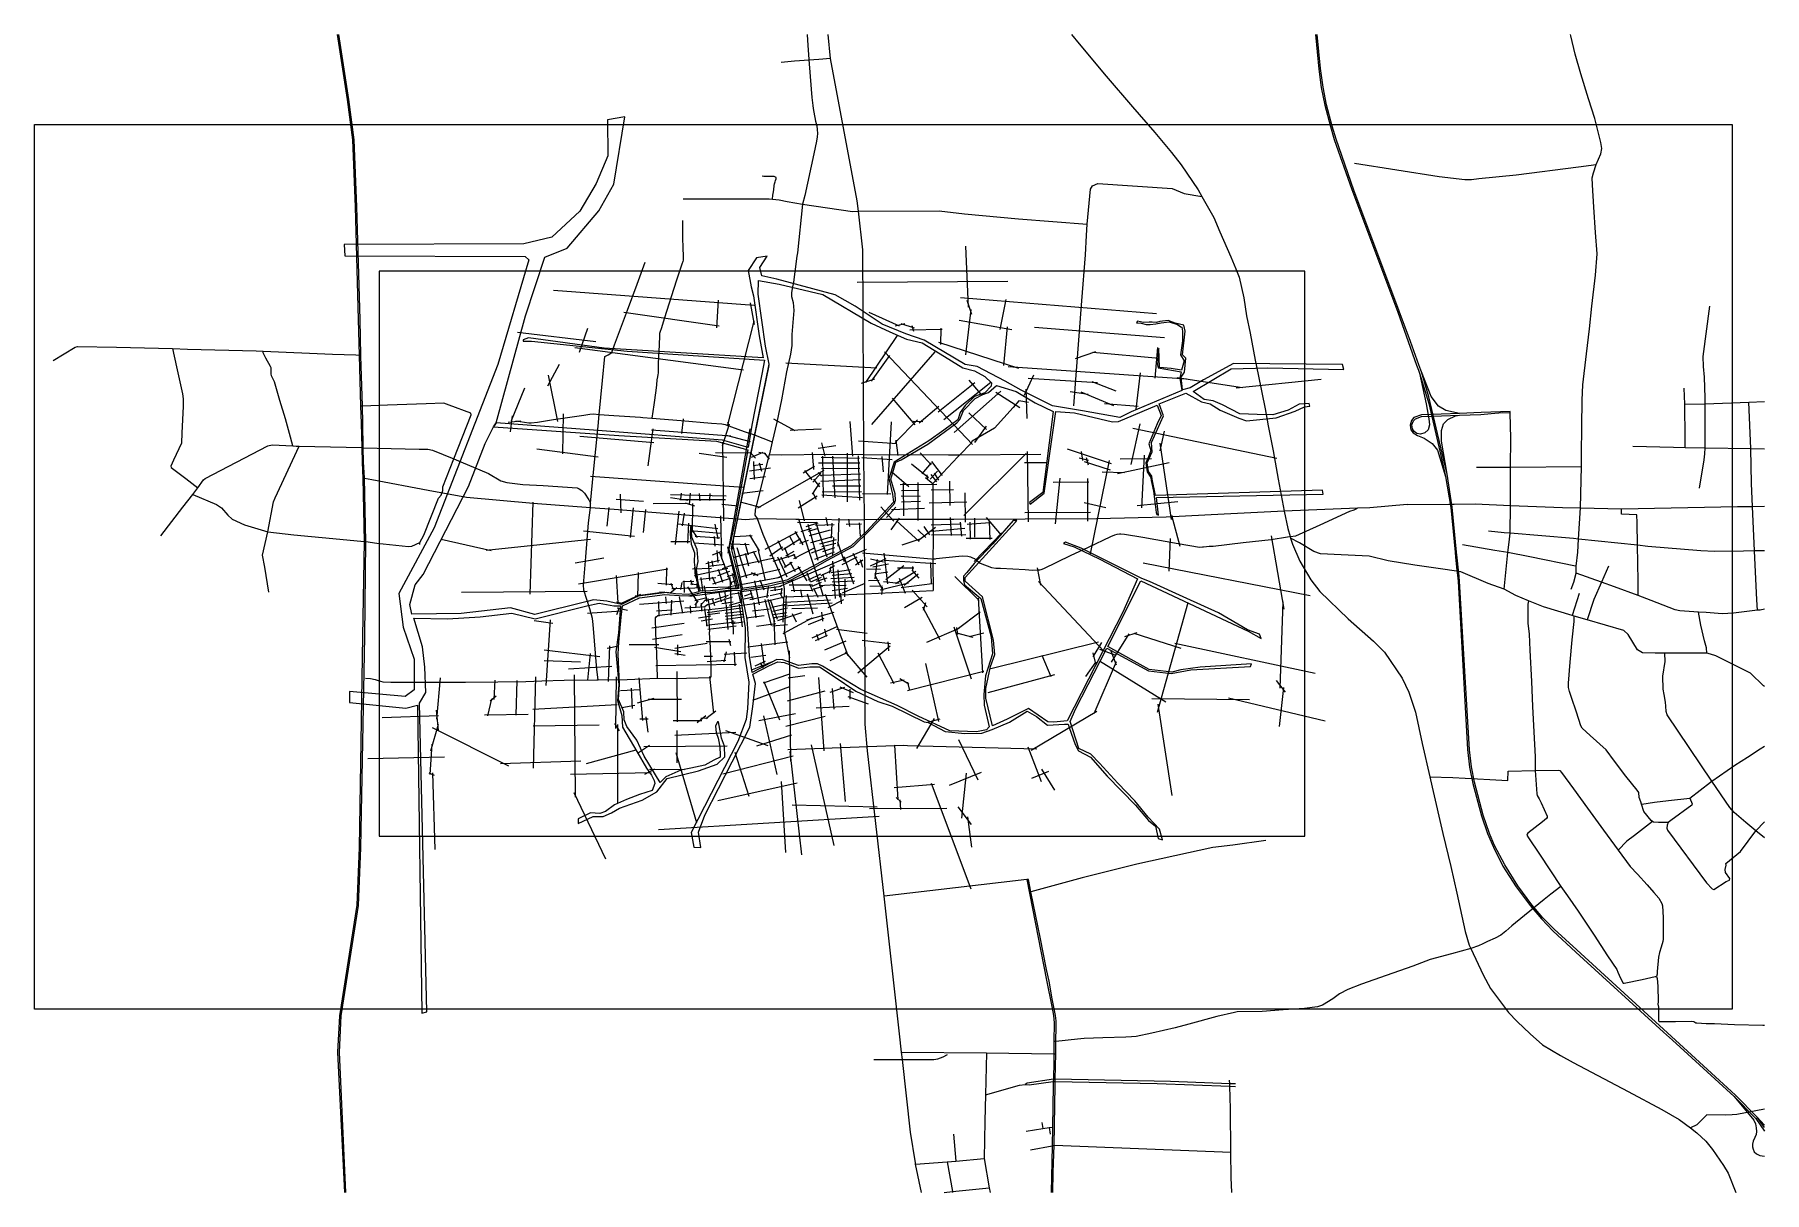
# Model space of a CAD drawing. Header units: metres. Extents: x 8238 to 22220, y -2601 to 6753.
import ezdxf

# ---------------------------------------------------------------- set-up
doc = ezdxf.new("R2010")
doc.units = ezdxf.units.M
doc.header["$MEASUREMENT"] = 0
doc.header["$XCLIPFRAME"] = 0
for name, color, linetype in [('图框', 6, 'Continuous'), ('底图', 73, 'Continuous'), ('水网', 141, 'Continuous'), ('路网', 2, 'Continuous')]:
    doc.layers.add(name, color=color, linetype=linetype)
picture_1 = doc.add_image_def('image1.jpg', size_in_pixel=(8192, 4266))

msp = doc.modelspace()

# ---------------------------------------------------------------- linework, layer by layer
at = {"layer": '图框'}
msp.add_lwpolyline([(11024.23410658907, 4842.431343234263), (11024.23410658907, 275.9937450204966), (18504.35121945443, 275.9937450204966), (18504.35121945443, 4842.431343234261), (11024.23410658907, 4842.431343234263)], dxfattribs=at)
at = {"layer": '水网'}
msp.add_lwpolyline([(12867.96306872123, 6064.094523358392), (12870.19391485443, 5774.326513083302), (12776.5012886381, 5549.199072214658), (12644.88573384669, 5326.300735454424), (12417.3474345511, 5116.776160910376), (12193.36538785172, 5061.849184322636), (10741.16825730423, 5058.284170130267), (10744.73615542671, 4965.589201481431), (12204.06908221904, 4962.023899811087), (12232.61372288957, 4933.502348882379), (11982.87249984324, 4087.530604314699), (11467.23698091681, 2768.258882235037), (11181.88737764908, 2237.934201455151), (11216.12013007537, 1967.077353877947), (11305.43403840018, 1706.490368973696), (11305.43403840018, 1460.182414384384), (11233.98291174031, 1406.637056876439), (10783.84256061271, 1445.903671547479), (10783.84256061271, 1356.661600686202), (11237.55590478063, 1310.255758335755), (11331.51783379283, 1335.732055225293), (11368.11098883254, -1153.875956894306), (11407.55802566314, -1143.126293504669), (11347.69055845239, 1352.986769912823), (11399.73878259305, 1437.791618448507), (11391.30742154643, 1642.796177014301), (11373.12074868101, 1806.361649958999), (11304.26511869707, 2039.175389066572), (11574.07595064351, 2033.558644667675), (11839.67182991211, 2049.004260547634), (12094.02468137617, 2079.895492307551), (12283.73612768878, 2032.154602306953), (12700.34173012315, 2137.967477786879), (12801.52097406448, 2159.029838065675), (12919.5636679444, 2137.967477786879), (12974.36897043837, 2139.371807625575), (12958.06232222624, 1919.931830734189), (12936.93078689591, 1766.49478130578), (12958.93864808092, 1499.29810312594), (12949.06469746295, 1372.447590471827), (12983.37314581021, 1253.206906919076), (12990.14210797648, 1158.523453215079), (13105.20718634873, 962.3927643444622), (13184.94774420326, 826.0045953835943), (13222.96529267961, 771.232569416752), (13245.06850161124, 727.9450005075196), (13251.25737099827, 704.092379140784), (13228.58061989595, 646.6082860914175), (13126.50612611975, 614.0272588776425), (13021.59667453309, 572.946945751726), (12924.81943953607, 531.4239165660692), (12852.42502524541, 476.1082697753445), (12807.00164988288, 459.0881371038267), (12730.34934003604, 466.1796434418065), (12632.40464102663, 416.5376616861903), (12630.98534250795, 379.6605638256297), (12751.64172919851, 436.3943393972586), (12833.97196096577, 434.9762106164125), (12900.68772549066, 466.1796434418065), (12965.98419149697, 504.4751575611298), (13149.09844715637, 568.3010144265717), (13268.33480748289, 634.9634163316805), (13352.0850656142, 744.1762936544255), (13604.75368283596, 805.1653180024005), (13755.2189776469, 857.6441322756), (13817.99564289837, 919.2084000231698), (13814.82878758805, 1003.764292644744), (13790.8069781973, 1067.772123059432), (13765.00558681751, 1201.121649974258), (13757.88725886214, 1200.232768119313), (13741.87247665308, 1167.339827318094), (13746.3210677026, 1114.888898407109), (13763.2260048287, 1067.772123059432), (13771.23303201049, 1029.545316172764), (13776.57177797716, 993.0962729959865), (13778.35063212062, 937.0895291873603), (13778.35063212062, 916.642659222649), (13728.52743135008, 890.8616356946295), (13654.68096549786, 849.9678957652649), (13541.68806296307, 825.9649234249955), (13462.50357898965, 811.7408014006214), (13340.59093114862, 756.4582145753665), (13295.21559358213, 710.2303210826358), (13165.31775392114, 922.7006822914118), (13104.81706121738, 1051.605224975734), (13025.62748232635, 1163.920564451895), (13004.27468199609, 1217.260375217767), (13000.7162458637, 1281.268205632514), (12957.6758363219, 1382.404964601388), (12966.58757532877, 1503.723538855091), (12955.13128882379, 1748.806262375321), (12961.36746816139, 1844.048573235166), (12978.29278495861, 2046.995364557311), (12988.85454947408, 2139.575629499799), (13128.41162536188, 2201.737851405924), (13332.98276324291, 2229.178772679821), (13446.75809957646, 2221.338673731836), (13526.58527103299, 2218.540363261011), (13636.43679284642, 2248.221600283752), (13696.96732721128, 2246.541579080629), (13843.25042238703, 2264.462092725444), (13920.03447225026, 2263.902085657756), (13940.21180226875, 2261.10205031914), (13955.34443586005, 2135.657592371514), (13982.21212074219, 1959.792374872311), (13978.66169090918, 1719.987459235126), (14010.12717514671, 1520.434345240705), (13999.53629681549, 1308.621158650377), (13988.73798254679, 1220.506863829563), (13921.2514297493, 1042.148924931884), (13543.45745511644, 307.3374333936954), (13566.72084960644, 188.1993794729351), (13622.9942162605, 185.3159755257657), (13602.79359518934, 309.3060824695276), (13654.73773743864, 446.272082131647), (13876.94456922158, 878.7961856782204), (14019.93270829762, 1157.712477887573), (14044.34609851055, 1325.314141402428), (14064.45792244363, 1510.114461402525), (14042.75284494262, 1586.925697759085), (14178.95455356303, 1655.733260207984), (14246.13249991333, 1684.7596224359), (14295.1543429048, 1679.317089681339), (14353.25387365301, 1658.454526585236), (14411.41527125973, 1634.781003988115), (14504.61951321654, 1644.378455710713), (14580.74340730719, 1645.638184135139), (14699.96593857126, 1567.432392190501), (14874.50399195053, 1449.327821539016), (15053.52484511281, 1364.688272830797), (15168.18160221889, 1328.779688220355), (15427.77275698515, 1201.297011530376), (15460.94139944517, 1195.583099580719), (15597.73266283481, 1123.738619953568), (15756.17368747562, 1105.436335576756), (15895.38139757409, 1109.096792452095), (15976.89134758199, 1139.295489804353), (16118.84667404368, 1198.777554681583), (16261.06766407424, 1286.705276305845), (16337.08238135569, 1242.780081279459), (16424.08756409003, 1173.231975603441), (16563.49106459948, 1183.338550794695), (16591.07058227726, 1183.338550794695), (16599.34400087339, 1153.944216776872), (16648.98669598612, 1017.995889096055), (16676.5662136639, 965.6375280884675), (16773.74158009165, 914.6464122625767), (16908.29835812107, 761.779431630508), (17136.27263680775, 528.8771493110107), (17240.01535222749, 404.0145467561087), (17297.01801996666, 358.4170924315113), (17318.26892194163, 259.6342030059314), (17354.30236387334, 248.5556648290949), (17330.27982663712, 333.4907408810104), (17238.80931240925, 431.3505385743337), (17131.63189457427, 562.4456633202498), (16993.8995270899, 705.9572486727265), (16844.22030530474, 866.5950460642925), (16773.91990221327, 939.0185063045938), (16679.43974728032, 985.2949835726758), (16609.04254075139, 1203.720738218166), (16651.62004062242, 1303.138953937218), (16904.6438463967, 1796.70124056295), (17242.15376199572, 1611.823876469396), (17423.30210724543, 1592.699405124585), (17583.91502254247, 1622.418589238136), (18066.32512706821, 1649.161801501119), (18072.7949447775, 1669.587110618769), (17658.30300536786, 1643.409942460654), (17502.98516531382, 1620.037409288517), (17429.06882630381, 1603.209311894898), (17247.55291913007, 1624.712088409753), (16912.16758423671, 1808.964762894379), (17179.65440583951, 2339.112357250415), (18047.92665119318, 1933.84288925922), (18151.62205666222, 1873.004790840728), (18138.44077657291, 1909.695890460571), (18041.46047271089, 1944.50544682669), (17806.88172491698, 2082.487393602496), (17552.37020315695, 2196.850726071629), (17249.66658215492, 2333.785678114043), (17187.92127382708, 2359.366904459312), (16696.3883551301, 2605.350296430814), (16571.47625641955, 2651.682256945409), (16554.4424906586, 2641.281304322241), (16641.50298964279, 2615.751536531956), (16847.79766541731, 2514.577692906081), (17151.56175715883, 2357.616738633718), (17034.21633916651, 2086.712457192945), (16869.51220490841, 1766.783696656406), (16584.38241094979, 1207.854096339142), (16477.18024637131, 1197.42698322155), (16427.79156930116, 1201.499108536809), (16271.3026260077, 1309.283795350115), (16098.10089677223, 1222.752354181662), (15981.11357871385, 1168.101068958407), (15926.38906705868, 1391.02585369104), (15926.38906705868, 1470.165661530453), (15964.46775454806, 1648.230660385976), (15997.98503495182, 1746.11201892636), (15987.32355561736, 1860.256005711388), (15899.87802641955, 2211.855925715587), (15759.68554150266, 2337.75114910584), (15760.64265819615, 2367.39702633943), (15925.31185587519, 2549.359938865993), (16167.19526004547, 2815.278777509869), (16177.15800780163, 2828.485515030799), (16147.76397155598, 2827.286731934117), (15983.99511862953, 2639.073473582976), (15832.15710740513, 2479.293510426593), (15772.76856246381, 2407.364799756906), (15746.97372169269, 2377.994038931851), (15745.73784021323, 2342.363732987491), (15755.33593742689, 2306.998769200989), (15886.11083078792, 2197.307528551435), (15968.27001888747, 1887.3335548428), (15980.28601850057, 1750.864892052894), (15924.71866187896, 1573.40848404041), (15909.49941468576, 1421.180854393227), (15914.11541017587, 1336.628124029201), (15954.11269812449, 1160.887959442974), (15930.99778409488, 1136.828928900359), (15851.05779660225, 1121.43132183986), (15635.31714330159, 1128.167792896216), (15378.44740246434, 1246.065666893846), (15210.32239485346, 1332.372875252913), (14915.71750955283, 1461.833400313451), (14605.64736531581, 1650.243868545745), (14565.09982624929, 1668.990018894081), (14520.92033866548, 1668.385165264481), (14411.98590204876, 1657.500387233216), (14286.1589016777, 1702.874758660211), (14236.61373784765, 1704.42167756753), (14038.43599390949, 1599.224004923773), (14016.76003022422, 1732.268230244168), (14003.55327554617, 1956.135367732437), (13996.53175102814, 2030.472568758065), (13967.98492682143, 2172.291196399194), (13940.04221429187, 2320.525182214391), (13871.49082368275, 2601.714562660083), (14174.39533001359, 4091.498375130177), (14146.29831426055, 4236.083403188444), (14085.30487022491, 4656.444314211898), (14088.43314972927, 4765.831690656894), (14255.43873112381, 4736.571033890824), (14607.76685110386, 4653.644853829232), (14999.2428634573, 4422.077044203936), (15151.50666423735, 4352.616044350084), (15284.60847932368, 4293.159565011388), (15411.26085637195, 4263.360462024691), (15557.31759163004, 4174.229357656382), (15739.83501406619, 4062.424004082742), (15835.89968842221, 4037.937493812351), (15918.24011002492, 3991.902785509302), (15973.13420965697, 3940.970890143363), (15970.30216322816, 3912.117302169907), (15919.18703688285, 3859.455651913595), (15835.98557417874, 3829.652524235426), (15760.63246836059, 3755.928801178292), (15719.81635434355, 3699.459505330655), (15699.40829733503, 3639.852962496399), (15586.37973037583, 3556.71778595727), (15465.50135083997, 3472.013842185843), (15185.98906763387, 3299.543739404122), (15143.54913054232, 3166.045586383552), (15170.97070576961, 3040.865033203969), (15180.81044765399, 2974.992908213229), (14963.93362769298, 2741.884216717852), (14838.28931651579, 2623.840878872027), (14706.84917246434, 2552.174923058541), (14317.95264418795, 2345.183604305377), (14105.71729430579, 2298.747576768976), (13955.55478317896, 2278.231999571668), (13960.49466986954, 2267.74279121455), (14187.73600824422, 2303.529197691648), (14332.23151513177, 2336.847605874937), (14514.39447686088, 2432.483761541138), (14642.35624777328, 2504.852888446825), (14853.65267709689, 2617.315991594864), (14989.84565157257, 2749.688380920736), (15103.82696815277, 2871.277759413585), (15188.63842486881, 2965.917803945485), (15196.11703629442, 2992.739785169717), (15192.40284124773, 3044.080474195944), (15158.35496155149, 3160.370196480712), (15199.22348043695, 3298.610585943272), (15240.91519246332, 3316.900221289776), (15457.58603217779, 3443.705887382036), (15692.82857497129, 3616.903596882592), (15715.88162214239, 3644.433348846447), (15746.83470322238, 3715.568045388325), (15841.55068006297, 3812.682412729133), (15902.83744579251, 3845.466399383266), (15948.64730705926, 3861.548778946453), (16011.79153423477, 3917.83811359061), (16172.29381703201, 3869.410438741499), (16324.77961065725, 3779.37751601002), (16471.83058272383, 3708.218958797399), (16386.78694332705, 3054.672024707135), (16278.64513034466, 2973.013909930829), (16283.61631438718, 2958.733154748159), (16399.19670729851, 3049.384730051388), (16491.42490858165, 3707.384697755042), (16644.41291552887, 3697.972669317213), (16950.02500672627, 3624.81182810734), (16997.77675950481, 3627.992771744029), (17311.84277495614, 3758.73602346587), (17344.80762070569, 3674.893363665091), (17311.84277495614, 3609.017213982938), (17245.03239052987, 3447.668771072175), (17259.76325346355, 3393.882219555147), (17234.75885279046, 3327.922988742241), (17220.75583525107, 3294.943229596829), (17230.75788665842, 3219.989675823192), (17259.77635468065, 3175.100854672026), (17261.73571448179, 3150.819891143648), (17282.52807385847, 3065.277086682501), (17302.87863108096, 2891.986809278547), (17308.89500110957, 2875.956463226234), (17321.59226401173, 2871.882038087235), (17306.51421882503, 3012.501882631681), (18653.72256263788, 3040.312500563218), (18648.8991312104, 3072.44362476829), (17296.71232490113, 3030.281244597747), (17270.87963616941, 3161.229180627677), (17267.7295213032, 3187.040964297543), (17240.00661808275, 3222.925688237243), (17230.55190641188, 3294.869635238836), (17270.8759969424, 3381.748349784059), (17264.59105196339, 3458.787843641534), (17363.34220366948, 3672.440601703245), (17327.06274999468, 3769.108228292957), (17542.72479599283, 3856.713687123091), (17669.70251993218, 3786.226678427018), (17740.24602338532, 3771.122298886592), (17821.87534003786, 3718.760488143424), (17972.03202840162, 3653.308368453465), (18034.51318842312, 3634.176135203685), (18273.35347100009, 3656.329186865943), (18427.77533337404, 3710.772625523561), (18501.34157874936, 3746.016273610585), (18545.68337585602, 3751.050875138724), (18540.6445021918, 3773.203926800983), (18458.00784751365, 3768.169325272844), (18370.3323191714, 3718.828332942212), (18245.36999912851, 3680.564153920626), (18119.39961321477, 3683.584972333105), (17978.31260630838, 3689.62660915812), (17839.24100329866, 3763.134436266672), (17762.65056031022, 3794.350230644399), (17690.09165296052, 3804.419721178711), (17603.42419048911, 3868.864805571852), (17908.77644088084, 4053.137890991755), (18202.03626789292, 4061.193598410347), (18821.08478827553, 4047.497285922116), (18809.78789991187, 4089.425371554564), (17926.97475927253, 4097.488553400151), (17685.55280908208, 3963.183737221523), (17578.89943993091, 3898.597501149576), (17516.22540087998, 3883.459774165706), (17504.78439912829, 3985.715109880199), (17531.48104034283, 4026.363343631033), (17541.88704594399, 4139.409452083636), (17515.19331611099, 4165.285343338736), (17537.93557329883, 4358.507905157515), (17527.74355424358, 4405.355601133779), (17457.72337162879, 4422.123328155663), (17400.22722471237, 4443.82647680922), (17332.50921707961, 4434.251448367548), (17305.67792446713, 4427.229799174005), (17271.18023631722, 4429.144977349148), (17246.26536062767, 4429.144977349148), (17202.18486001761, 4426.59159810096), (17152.99415689462, 4438.720005790819), (17145.3277613573, 4425.314908476895), (17181.74186643015, 4423.400017779727), (17222.62785360496, 4411.909811162971), (17254.57007657573, 4411.909811162971), (17300.56699410884, 4416.378368586243), (17342.73107779608, 4424.676707403793), (17407.89289240434, 4432.33655767038), (17474.97185178101, 4411.271610089868), (17501.8031443936, 4392.760041757603), (17510.74690859776, 4388.929972885351), (17517.13593546825, 4357.651508312148), (17517.13593546825, 4278.290917398815), (17501.16482398286, 4167.22093244904), (17529.35718748253, 4118.377276990679), (17507.89884957019, 4041.802922473812), (17425.13263841183, 4057.117735881591), (17331.12558298523, 4063.243603749084), (17324.9949412297, 4216.392887738765), (17318.23908028053, 4199.565940256928), (17318.64012309268, 4155.555076798191), (17314.63697342458, 4084.263417289708), (17320.24283865082, 4060.257570169865), (17504.03471837228, 4029.050112652999), (17494.44608314882, 3978.013000353414), (17510.8626360154, 3877.188442450016), (17101.68906290142, 3705.276334390277), (17010.51842097612, 3659.216040548694), (16707.29948543489, 3713.464856626816), (16464.01934595313, 3754.484799380997), (16212.01961864857, 3880.383472506771), (16083.97123413416, 3954.08046011359), (15857.58147487067, 4071.790611002827), (15760.58515841001, 4087.731838887266), (15429.19569473085, 4284.438921069319), (15279.90659807704, 4336.89416214975), (15087.96357778576, 4413.937680698698), (14871.41210471594, 4559.828721133061), (14709.47305511054, 4650.411301725719), (14236.40266268339, 4776.790638001985), (14114.85029831249, 4804.692386447161), (14098.42428345571, 4871.985227520403), (14159.20010171854, 4962.256182003475), (14072.1425141159, 4949.125913620111), (14006.4377268434, 4847.365902432066), (14029.43472991919, 4716.062931120512), (14049.14551104011, 4642.204668377643), (14093.49458660069, 4319.994195265928), (14126.34661631414, 4142.734997134597), (12842.1172787724, 4221.323997200991), (12228.65351609967, 4303.491810401902), (12187.53680193471, 4287.058132770529), (12187.53680193471, 4275.554702167574), (12253.32383573672, 4275.554702167574), (13027.96532173257, 4195.030112990818), (14138.12024341104, 4124.366017870838), (14115.115234036, 4010.859369724989), (14035.97223725007, 3596.896280720073), (14004.3721016146, 3416.380532248354), (13798.71501840546, 3476.272828175686), (12755.48839210695, 3558.53292180202), (11967.68163862056, 3618.067307668098), (11947.82092134841, 3584.992680795608), (12960.71531868819, 3513.882132402447), (13750.17719260114, 3469.231630480849), (14003.40115585876, 3398.121082087687), (13921.65683963394, 2951.08767837967), (13896.79145743116, 2810.296784448554), (13849.8556193395, 2596.079994627682), (13860.90867949615, 2556.449432858208), (13922.07535073557, 2320.420252758719), (13929.88731535175, 2278.137994278513), (13838.74505939672, 2278.788269425917), (13700.07741058082, 2258.622840384894), (13619.35135006252, 2256.020877361356), (13601.30442351277, 2321.839243973373), (13592.83011958794, 2390.227663555357), (13588.91940628469, 2435.168518217397), (13601.30442351277, 2496.392124581384), (13592.99606833781, 2594.001241492864), (13549.15211748076, 2693.093457204231), (13544.97646845411, 2781.754535106651), (13538.71263099147, 2779.668595022755), (13535.5807122601, 2719.17029555398), (13546.02019874938, 2636.767325381166), (13571.07409290922, 2566.881433101138), (13567.91233251674, 2490.382972765947), (13578.57308400597, 2403.82364623528), (13587.51975959167, 2345.931909437466), (13600.06781418796, 2302.177476319775), (13601.60429581522, 2275.822359303944), (13606.11984864098, 2250.353824319318), (13524.40537407726, 2231.069802706246), (13419.3925684446, 2236.397631754458), (13347.71289833111, 2245.596639023337), (13112.59408925462, 2217.608934667893), (12980.95087633829, 2149.209303445474), (12861.9452430018, 2175.51669911982), (12754.52472480503, 2187.091999212979), (12703.97367864032, 2173.412072968495), (12279.90111030661, 2068.839377411642), (12084.50155223824, 2121.01633982599), (11686.9654991324, 2077.255007237254), (11287.74521178438, 2072.205456855125), (11270.90068582597, 2149.629308746255), (11313.01236464479, 2307.843091971998), (11378.7069620816, 2390.316206767282), (11744.33063387789, 3103.012306256104), (11878.79570338759, 3450.800268499588), (11947.82092134841, 3584.992680795608), (11967.68163862056, 3618.067307668098), (12204.44246690627, 4480.414659319038), (12361.30115566007, 4956.017622775282), (12542.49972224189, 5028.97952923621), (12797.39263498841, 5329.935894269205), (12919.39990273071, 5543.954899253033), (13008.87175350601, 6088.484153555938), (12867.96306872123, 6064.094523358392)], dxfattribs=at)
at = {"layer": '路网'}
for p, q in [((14378.81646430073, 6538.050999197294), (14272.21692957123, 6527.598511149292)), ((14577.06539758062, 6553.573935159133), (14378.81646430073, 6538.050999197294)), ((14670.79642642988, 6559.824633912765), (14577.06539758062, 6553.573935159133)), ((14550.79398756986, 6053.152811010484), (14559.75521939015, 6015.533572664136)), ((14216.53499543993, 5533.015729297069), (14219.21779875969, 5548.550471765105)), ((14256.45408357074, 5417.621440068003), (14319.39414293086, 5405.821469537099)), ((15762.05249472474, 5044.33085234504), (15783.21459956164, 4552.454336481634)), ((13480.67972927121, 4981.534214477637), (13480.0785562708, 4950.479342435137)), ((14399.95602936065, 4962.421496540891), (14372.79412249056, 4752.05363484018)), ((14402.9505816712, 4989.003063230892), (14399.95602936065, 4962.421496540891)), ((14885.4362297717, 4752.649388762598), (16104.3829303697, 4761.447939232049)), ((12432.83234531316, 4687.899002775026), (14054.39837125013, 4568.559426803783)), ((14372.79412249056, 4752.05363484018), (14362.09634668147, 4702.068344866042)), ((15721.9598590295, 4628.419237721536), (17306.18086563446, 4499.192432243086)), ((13000.03716611094, 4510.176102692901), (13771.45211347414, 4399.181436968851)), ((13751.39560579101, 4385.307175622846), (13765.28071237658, 4608.837963896919)), ((14021.28140581317, 4586.2720938829), (14053.83065184264, 4411.220726490835)), ((14935.71449364116, 4449.681829402805), (14935.84814326046, 4519.413387622335)), ((14981.66248580534, 4511.89780820033), (15225.62388857617, 4399.424355845781)), ((15765.30378010066, 4165.453805423807), (15809.11061084259, 4531.886725773395)), ((15773.01602989784, 4607.32525486697), (15810.67183921323, 4495.231848376628)), ((16042.35594587423, 4370.547482157417), (16091.59323110245, 4613.412600687762)), ((12140.04197858029, 4349.063966665941), (12773.45161643636, 4274.530705671059)), ((12643.22988557489, 4187.364513165085), (12708.97324865323, 4381.909186125732)), ((13840.58869178034, 3601.774781715474), (14054.76811671047, 4437.58101810998)), ((15193.52590669109, 4401.58532767737), (15272.88507355901, 4420.170202889712)), ((15240.02503754617, 4420.170202889712), (15346.66457763489, 4384.239194998342)), ((15311.94489663979, 4366.893062319257), (15574.82372905174, 4373.707727380912)), ((15329.3047371374, 4402.204842682986), (15341.08491484285, 4357.600624713056)), ((15562.42342707049, 4381.761134975881), (15560.56378208822, 4250.427116044505)), ((15711.12005757342, 4447.569439859304), (16137.47005414555, 4370.949951302609)), ((16071.73979228432, 4079.733339582861), (16102.53420306835, 4392.41334333684)), ((16320.26405783149, 4390.491840646544), (17370.76768238132, 4306.161618224229)), ((12603.59943170508, 4225.048274183704), (13967.03872780898, 4043.728737333441)), ((14957.47618335544, 3943.202294075396), (15211.7933703952, 4321.463207645807)), ((15544.5482720338, 4267.607948896126), (16189.22277305613, 4057.806245597777)), ((17315.16466133529, 4224.807942608429), (17292.3277842463, 3976.777995033656)), ((12477.34518608742, 4088.330942957662), (12384.08999495301, 3912.098041146528)), ((13282.11914711026, 4191.491802958888), (13281.22855012072, 4172.678454960812)), ((13882.50312449725, 2648.239995842276), (14175.43542108196, 4079.906113837322)), ((14308.60419794463, 4102.370504131132), (15045.8075003979, 4061.530235102516)), ((15003.1936082571, 3954.031588860205), (15150.68783816881, 4161.908914688683)), ((15004.77812768041, 3603.508848775295), (15518.27523683861, 4189.689922390273)), ((15107.93128833081, 4190.526770734286), (15819.84487471659, 3442.094860889483)), ((16107.23899569665, 4072.503843823681), (17548.23312993627, 3972.422991404892)), ((16650.90456859988, 4137.50117337954), (16814.73528838483, 4192.067940082343)), ((16790.90563017816, 4188.099306832941), (17327.07949043868, 4139.485633743229)), ((19408.20880643045, 4083.033611029037), (19422.53564486047, 4042.801202115253)), ((19442.61772610014, 4042.645654187189), (19427.24451630143, 4084.744993720785)), ((12390.17187106714, 4001.227420647104), (12465.18143385928, 3626.478912802239)), ((14921.56138022302, 3937.382877714176), (15030.2767353761, 3971.329425241857)), ((15541.40252423996, 3705.957369679469), (15837.63414399663, 3943.272438697866)), ((15585.88625119847, 3644.521317102481), (15965.66797160311, 3946.236623952108)), ((15787.74252575903, 3961.966843013244), (15883.36830934253, 3850.319602318108)), ((16238.75046859658, 3839.941935409792), (16314.94059661822, 4005.865302589314)), ((16269.03102053236, 3976.584809843975), (16828.96393799653, 3941.374221722421)), ((16782.07686554629, 3950.158398293832), (16978.41461632785, 3875.005047337443)), ((17172.77408332797, 4020.604297641548), (17139.66803557181, 3727.982493649179)), ((17472.49135467759, 3982.423487228633), (18001.05267996003, 3900.998804556497)), ((17950.17483121319, 3898.829783341964), (18636.00462220632, 3970.147028388922)), ((12091.69048119697, 3634.85688301496), (12198.97489230498, 3899.302684587543)), ((15168.12337458739, 3816.433137684246), (15353.02740207116, 3601.85182580899)), ((15671.4932429305, 3538.765362258768), (16046.60510728578, 3873.140752761392)), ((16006.13617552176, 3865.364473920665), (16200.69652785058, 3739.390769047139)), ((16259.84270027571, 3650.742340175027), (16253.61671077355, 3888.693022964814)), ((16606.92887772655, 3868.653796748608), (16753.5897246619, 3849.539387132391)), ((16693.01260819169, 3867.060881367594), (16957.640453086, 3755.560254432494)), ((12085.3349352146, 3545.157722196018), (12101.22307232499, 3672.958924466628)), ((12509.90316626173, 3690.355653266772), (12505.838149735, 3367.46270747605)), ((13136.11249739071, 3661.501233797171), (13154.9366704314, 3660.295482839109)), ((13480.46971470059, 3649.822985656269), (13465.70318734261, 3530.732078121102)), ((14210.17184252105, 3650.452274912561), (14383.30151506257, 3553.604112163419)), ((15194.22318257868, 3457.258460889862), (15375.30238251586, 3641.961900817114)), ((15388.22964456258, 3617.161177135539), (15546.97781995975, 3752.531674115046)), ((15787.87644931161, 3697.214014978555), (15930.85730993375, 3563.693726154975)), ((16885.90401103173, 3773.081748667639), (17156.90850942477, 3750.781795767427)), ((19605.50036796136, 3685.849942361122), (19446.92574880039, 3680.417465521139)), ((19448.31720650149, 3669.29331906105), (19608.28338345093, 3674.155271185213)), ((19754.47924499167, 3693.084581279312), (19605.50036796136, 3685.849942361122)), ((19608.28338345093, 3674.155271185213), (19755.73715318134, 3679.030167720397)), ((20164.76945162145, 3709.18743090576), (19930.08573077013, 3701.032229985227)), ((12065.47349009709, 3622.156106705079), (12167.16149796895, 3634.062868887151)), ((12644.06108501507, 3508.76761200116), (13244.21255542757, 3458.180402710277)), ((13233.66534782003, 3568.84015660995), (13194.63318286417, 3268.310121392831)), ((13224.78636185592, 3559.66156027629), (13866.63755059405, 3512.205560934847)), ((13850.62713545735, 3607.146594891732), (13795.41205600649, 3428.053862326197)), ((13827.3014449048, 3518.273354883581), (14021.33308283612, 3464.749274115427)), ((13852.54428022576, 3594.607381195878), (13839.99040286627, 3620.291237173137)), ((13844.13766592252, 2564.003491235199), (14021.33308283612, 3569.152932631317)), ((14345.19953652064, 3556.943743634504), (14594.53316614614, 3568.966359434766)), ((14827.48081241152, 3626.862408402027), (14849.56145813607, 3348.629738783522)), ((15161.84861944383, 3624.198062660929), (15128.01690982969, 3038.529274772154)), ((15338.58840514067, 3629.561538976326), (15417.70374380157, 3626.461376646651)), ((15929.52098578994, 3589.062506287184), (15835.98193495185, 3456.877840069705)), ((17171.74490994052, 3610.034885964299), (17098.59935920301, 3280.156800681085)), ((17114.3674018234, 3574.026546501438), (18277.69434093125, 3330.994978231785)), ((17367.34972041007, 3549.756794613495), (17333.74582640442, 3391.466542250185)), ((12297.76825904392, 3405.916334473819), (12793.15147987625, 3343.048354173836)), ((13610.11208062828, 3370.803488858976), (13832.8043852892, 3340.734156589082)), ((13740.11618571682, 3376.817527799693), (14026.60705056262, 3374.411912223441)), ((13799.26963659585, 3459.731921264902), (13805.60698644328, 2823.797036967473)), ((14020.89055283647, 3379.860482015182), (14065.87503742624, 3331.914620228519)), ((14032.88617277855, 3338.657128321997), (14126.60500142909, 3379.111314449227)), ((14092.11677526938, 3379.860482015182), (14148.34792689071, 3369.37213609193)), ((14134.85221759102, 3375.36547661951), (14174.58966473385, 3323.674064481049)), ((14535.67085342482, 3239.211889674713), (14524.78228632721, 3377.020199762134)), ((14571.80546586623, 3411.337306381378), (14712.8495298943, 3434.714726678794)), ((14599.31947745848, 3455.265088709421), (14623.85296216141, 3347.404220236466)), ((14805.83905745984, 3370.84459820739), (14805.79101966379, 2977.529038783745)), ((14897.40128020732, 3472.424935669871), (15206.52376974106, 3450.362439565245)), ((15199.39379625919, 3475.859147390059), (15215.42386322154, 3353.405322668958)), ((15396.25923495169, 3375.487654752855), (15484.34890732332, 3278.202812981268)), ((15749.22349180619, 2868.275339590561), (16253.51772379991, 3368.620956180268)), ((16259.64254279236, 3385.175949511118), (16269.69772691349, 2816.863356030022)), ((16584.60440379509, 3406.577246305765), (16938.470461093, 3288.05813243473)), ((16698.05584892828, 3386.224956590217), (16708.78792926611, 3313.304734433593)), ((17333.74582640442, 3452.224434317614), (17423.35596780455, 2836.650751552545)), ((14016.39174045483, 3229.280963517493), (14185.08592316392, 3254.002918237821)), ((14047.13156283425, 3271.982652342587), (14124.35595916095, 3283.219878353819)), ((14057.62782126432, 3158.111482142354), (14052.38005597202, 3303.446827678476)), ((14083.00196739763, 2929.140748415317), (14620.35784857848, 3235.58535519871)), ((14093.61613678152, 3294.457104365051), (14112.36033921887, 3225.535125687777)), ((14449.7741792259, 3212.617303517472), (14540.51029745093, 3265.806475831894)), ((14460.66201847803, 3230.749975897372), (14519.9428423011, 3157.010441552382)), ((14573.41327634209, 3294.495626411809), (14908.32332819293, 3294.495626411809)), ((14595.01791117864, 3340.639001384028), (14905.3129596425, 3331.742133451975)), ((14598.53194874199, 3248.862812298001), (14909.08465447533, 3249.623191504448)), ((14606.14375587471, 3347.733957457531), (14612.99350887968, 3014.613695731969)), ((14687.58747195173, 3347.733957457531), (14705.85493565583, 3010.81093726604)), ((14908.75494051177, 2990.843005584088), (14896.29349951725, 3349.765564206813)), ((14924.38833173422, 3336.372828445165), (15168.49748711998, 3321.664593534777)), ((15087.0945303851, 3345.106696373434), (15097.65119998285, 3221.167185550789)), ((15166.06939488486, 3221.02430900425), (15304.6839109871, 3103.357567287109)), ((15325.28339133435, 3285.830178238219), (15463.5347125848, 3175.646487841732)), ((15411.19826166797, 3204.080932948331), (15487.44006671256, 3292.615233069984)), ((15476.10678607912, 3161.87284378201), (15536.37893532903, 3225.699850559351)), ((15488.46996794536, 3304.45415045321), (15574.49983785138, 3190.1830984095)), ((16238.25262234697, 3296.092566484295), (16413.75507087365, 3296.092566484295)), ((16679.81094843137, 3334.752027701994), (16756.00981059763, 3314.377027227485)), ((16721.66642567143, 3304.725817126222), (16930.94381187146, 3237.16763389518)), ((16737.76491010072, 3335.824320495885), (16752.78982257365, 3276.844767094241)), ((16772.41035086557, 2557.190263563302), (16926.60876470338, 3313.737101286708)), ((16867.30173844623, 3220.897243745567), (17047.19964530854, 3214.971173060825)), ((16991.8470030782, 3207.070128785098), (17408.97301496938, 3295.959464188374)), ((17011.61601183051, 3325.589242656133), (17266.63629752118, 3327.564503725095)), ((17207.32927126391, 3355.219021123892), (17185.58343442075, 2930.52552975266)), ((12729.77798140153, 3187.024578053796), (13964.45487665944, 3098.1375424742)), ((14019.5629628374, 3166.70448586985), (14144.25088516658, 3183.565930706915)), ((14583.30833447643, 3131.738254014985), (14521.65473466832, 3040.472338309454)), ((14593.96471889317, 3209.314181747439), (14529.26654180104, 3137.062058371783)), ((14534.59437008667, 3160.638988374092), (14581.02508347481, 3099.795140396397)), ((14571.13002534036, 3214.637986104179), (14597.77062245959, 3184.976585060766)), ((14593.20339261088, 3145.42824198812), (14915.17380904336, 3158.357563276834)), ((14599.29327502427, 3194.863814567915), (14913.65115647868, 3203.990377390641)), ((14686.06481938704, 3107.400657328311), (14915.17380904336, 3108.921703219123)), ((15233.53702370205, 3118.066089675471), (15530.39240696165, 3121.742932794616)), ((15259.29692789435, 3130.32300001377), (15261.7504947182, 2864.347528211598)), ((15375.97927873244, 3134.59176025429), (15377.51503251435, 2827.680576740473)), ((15438.50119809597, 3176.285263870727), (15501.34919219604, 3123.78230144881)), ((15449.31916419032, 3197.389308453887), (15454.47085389052, 3156.210677865311)), ((15482.28837701224, 3200.477684187179), (15528.13681408495, 3140.768511720875)), ((15485.21431549696, 3074.756384963228), (15664.83782464568, 3077.226395602746)), ((15507.53078312915, 3209.743098864972), (15544.62105657323, 3154.666346259706)), ((15631.87952950469, 3145.560194372141), (15635.9991344359, 2949.614641308319)), ((16470.95280117844, 3138.490823837172), (16758.93647692783, 3140.638284204645)), ((16490.65994307236, 2799.563794780639), (16528.12651258521, 3169.990071484237)), ((16748.1912953729, 3166.407233658305), (16747.11626772571, 2821.747319106711)), ((11524.06155848084, 3031.550115000107), (11536.65175278997, 3071.299588200287)), ((12243.70535885205, 2231.859217186691), (12267.29919515108, 2974.694506089902)), ((12938.87122271687, 3000.078522554017), (13159.90695126052, 2983.02705478482)), ((12970.56379471742, 3040.677597573493), (12977.06490977853, 2888.837200739596)), ((13237.59935217572, 2966.035094953492), (13516.40780888556, 2967.640659364755)), ((13376.60180987301, 3013.402551082953), (13518.8184328312, 2992.528776346473)), ((13378.20889250352, 3039.093306531315), (13826.55219335283, 3026.247928807163)), ((13452.93241205567, 2997.345757058298), (13820.92740414629, 2997.345757058298)), ((13464.1812626234, 3049.530193899584), (13459.36074257747, 2999.754247414181)), ((13496.9139256922, 2970.737371958909), (13570.90596062317, 2945.883177376643)), ((13535.69134476001, 3049.530193899584), (13527.65665945329, 2956.400846051867)), ((13556.26680620922, 2964.922555245052), (13553.73172070121, 2733.798036635388)), ((13610.41559215763, 3045.515851654404), (13615.23611220356, 2987.711508156674)), ((13695.58442096226, 3045.515851654404), (13691.56671438622, 2988.514434101293)), ((13793.60117666563, 2959.070653874194), (13924.38262063532, 2945.956196778687)), ((13940.32025123248, 2977.33729098388), (14101.5707590949, 2934.715233553958)), ((13953.46877827914, 3048.20549545606), (14127.37578970159, 3070.687421905518)), ((14409.68518275767, 2930.665531519626), (14563.11208047764, 3026.837546104856)), ((14417.5204384264, 2988.088104285358), (14457.15089229634, 2825.12576010247)), ((14526.89958857908, 3052.070924117463), (14555.96536655177, 3000.652328563854)), ((14601.07504054939, 3035.626609801548), (14930.55900498642, 3013.84009253938)), ((14602.33785230829, 3060.246797323751), (14921.2629636114, 3062.528222420951)), ((14929.29546538205, 3045.883535966336), (15159.91036715894, 3043.432211394247)), ((15077.74899552332, 2939.114796266658), (15182.46993515279, 2823.076904675574)), ((15242.36578833393, 3027.940024084645), (15395.176201005, 3024.870909374731)), ((15243.90154211584, 2979.601467403467), (15399.01558545953, 2984.205139468308)), ((15245.43729589763, 3070.140351345996), (15385.96167831425, 3072.442187378474)), ((15467.60700756544, 2971.493151517993), (15773.81884336762, 2977.637130497024)), ((15757.83171928359, 3051.364015811763), (15760.29110887064, 2814.209072017577)), ((16721.32652187231, 2972.06638257188), (16896.48178814584, 2932.339228207595)), ((17149.99907309736, 2948.303166850994), (17478.16490952542, 2979.908493865631)), ((19331.24254519073, 2956.355909395148), (19668.74096376029, 2959.285878384136)), ((19668.74096376029, 2959.285878384136), (19712.34477681992, 2959.661889182055)), ((12880.3611871663, 2932.684201760625), (12863.29612405342, 2781.655355210125)), ((13075.62900521839, 2928.969411550672), (13052.03735245554, 2690.293996821623)), ((13174.62762435863, 2917.247785175394), (13157.56256124575, 2729.679914846376)), ((13446.0469946264, 2902.632118168403), (13414.35442262585, 2633.053972560971)), ((13439.35008915409, 2799.796651928919), (13761.55268826743, 2764.382816889032)), ((13489.28974518773, 2887.126419394626), (13473.13885589002, 2785.458401154087)), ((13524.0137932552, 2806.437392824271), (13515.93834860634, 2643.446013367328)), ((13736.58249632793, 2798.187062826182), (13759.13624155859, 2679.067407494935)), ((13782.25552266056, 2864.576935624354), (13788.73189097829, 2516.436525400903)), ((14404.72637208691, 2814.186361258675), (14563.5262245069, 2811.530927334447)), ((14475.15633165859, 2779.663707897475), (14570.83524795575, 2807.547345231054)), ((14486.43647957814, 2799.003787712893), (14569.50620226585, 2506.135902586044)), ((14549.57342829974, 2816.842082660937), (14641.26520752744, 2534.683614009235)), ((14633.29166123376, 2852.692884201242), (14647.24518528627, 2785.638649835542)), ((14681.13148330501, 2805.555697918404), (14676.48055123596, 2684.061762108584)), ((14737.65158954775, 2847.582963447319), (14729.13870981696, 2621.115587803244)), ((14796.74317356827, 2797.588821189653), (14922.32125081459, 2799.580755980278)), ((14815.34690184449, 2839.414852146001), (14824.64949382807, 2780.327494509053)), ((14901.72395400354, 2808.875205932185), (14911.02581814164, 2699.995228088054)), ((15124.10983575345, 2853.000773097272), (15200.13183148892, 2935.099304109638)), ((15160.91333811218, 2752.863862476195), (15229.1211856954, 2845.668360228126)), ((15163.27301288023, 2917.451894527593), (15429.73138894106, 2926.659238657391)), ((15203.72520420025, 2826.092548484798), (15386.58034689934, 2657.158999577339)), ((15484.37510975753, 2792.394956871169), (15728.24771539017, 2800.557893569174)), ((15638.65067520714, 2851.000788923761), (15646.83748020127, 2706.034277611412)), ((15720.06091039593, 2814.645751040138), (15730.97640777309, 2700.126605516183)), ((15774.63766943617, 2799.194673078892), (15962.47200247703, 2812.828027893731)), ((15796.46866419038, 2815.100253696205), (15799.6522599447, 2676.495629657235)), ((15833.76200649945, 2845.547619484598), (15835.58161998493, 2692.855712930672)), ((15929.46712523082, 2852.461176964803), (16051.20654586795, 2709.862909093907)), ((15952.92121521418, 2821.91664362565), (15958.37859998003, 2673.76918867667)), ((16240.99514379236, 2891.538343659602), (16772.90601357911, 2895.832976916572)), ((17427.29870630498, 2869.591413695307), (17493.41108699818, 2620.36757014913)), ((11524.18506025139, 2675.722888898512), (11928.1945702933, 2585.851241303026)), ((11886.90899599704, 2587.324565852352), (12730.31585914793, 2675.722888898512)), ((12674.56872471387, 2743.332818162511), (13087.42519552249, 2700.606981188757)), ((13379.46442580852, 2658.776925540937), (13534.51150737598, 2658.776925540937)), ((13536.81659373955, 2747.480550181528), (13782.49643948604, 2725.749516165758)), ((13548.05889369862, 2754.296652632998), (13592.88179661089, 2690.270423628798)), ((13576.28619377722, 2700.798728988623), (13776.0520963656, 2688.725804545218)), ((13731.55017327226, 2699.121295087156), (13737.2033484492, 2621.659783583135)), ((13884.73033140355, 2666.042931001168), (13879.78389410442, 2596.428130438261)), ((13891.75622299395, 2699.172466164164), (14037.25470083474, 2706.014154154167)), ((14015.57218654093, 2711.715129595541), (14093.17142324568, 2582.296863795258)), ((14141.57095842505, 2597.282802415837), (14404.03564680775, 2735.961883246608)), ((14246.16234157444, 2666.773987455585), (14283.31812110403, 2586.065124905901)), ((14291.39574928908, 2596.826287414006), (14428.17245577089, 2682.377716213989)), ((14337.90506997972, 2707.700499872445), (14376.51799598848, 2631.064912549919)), ((14382.04962098459, 2738.708160206501), (14446.63498204062, 2631.609395807784)), ((14424.40294447425, 2644.175344954012), (14492.25269212341, 2669.464206213073)), ((14434.61024828278, 2738.588856852788), (14517.6646862172, 2766.472781664343)), ((14491.76721924543, 2740.49339834333), (14574.1571343349, 2765.721601752681)), ((14500.40528838406, 2705.306383414602), (14670.50057347701, 2751.779783085862)), ((14512.36451605649, 2648.874747179856), (14689.10430175333, 2698.667367386981)), ((14549.57342829974, 2790.286018550454), (14699.73521158122, 2796.261247966497)), ((14585.45256700786, 2638.252436526818), (14720.33323623764, 2674.767024678702)), ((14689.10430175333, 2547.961646064476), (14697.0778480469, 2691.364564747783)), ((15250.89031359111, 2631.782745018136), (15402.5441799307, 2681.085215302068)), ((15376.42180873221, 2752.138843058958), (15442.4533985866, 2690.510755204072)), ((15380.05011802236, 2667.309558896581), (15518.64279876277, 2773.164981114736)), ((15425.03824183904, 2778.240117035399), (15470.02636565582, 2710.811873842613)), ((15486.74643005186, 2712.396452362766), (15765.5417855446, 2714.668678165239)), ((15489.47512243478, 2742.844105629076), (15755.99099828163, 2765.566076175834)), ((15766.45086444192, 2685.584532867128), (15977.48090235132, 2684.221312376845)), ((15832.49264413188, 2496.294094596757), (16056.66320278845, 2727.58132573223)), ((17416.6619737139, 2682.063502802805), (17405.43277497194, 2417.581191529229)), ((18233.95156058401, 2703.837083556748), (18334.40077559487, 2112.630032752408)), ((12608.43742004037, 2485.694207224704), (12840.09823564882, 2526.447082953237)), ((13566.0053775839, 2646.67352843372), (13805.03635565424, 2631.34261626011)), ((13718.04500198248, 2549.628730759374), (13793.36244337633, 2579.224011871847)), ((13763.74350290396, 2487.05541536928), (13756.12660085351, 2585.143183085485)), ((13771.89391562843, 2578.558212914504), (13870.33209381508, 2310.658363642462)), ((13921.9938320514, 2276.505406938901), (13842.44542538095, 2613.89299151511)), ((13867.23147243575, 2639.187602333433), (14012.72995027643, 2634.626764484739)), ((13880.35452489357, 2623.224238645984), (13956.81977847404, 2284.98255704809)), ((13894.61956677481, 2530.293825547211), (14071.49982663279, 2578.754272883816)), ((13900.90742313547, 2457.833568127942), (14215.86868842167, 2527.388860752923)), ((13913.44892712333, 2608.971081347613), (13991.04743598262, 2364.957488363725)), ((13979.06564510299, 2646.029002845462), (14004.17121628579, 2551.388383357669)), ((13981.9187990484, 2565.071471859701), (14007.59500102023, 2461.878670514911)), ((14045.25299387181, 2581.034835547151), (14092.61171013745, 2484.683722192305)), ((14080.04837078787, 2609.662753321405), (14144.03325939376, 2341.589554838952)), ((14181.00489403854, 2543.558346138278), (14281.70230432879, 2615.658393672668)), ((14206.31353408634, 2499.97524988529), (14385.09274257778, 2553.781349903671)), ((14243.50570588559, 2534.171903238923), (14318.53346481255, 2372.173185180814)), ((14255.57920528494, 2294.620830641187), (14961.0106005898, 2596.21395935741)), ((14270.7293071656, 2534.345827405225), (14309.34223317436, 2450.839804296615)), ((14297.85756069899, 2610.277668679599), (14331.78243452357, 2529.030647387263)), ((14310.40052037756, 2543.330663593311), (14377.04713959002, 2579.270008345542)), ((14369.4768196448, 2556.471568661218), (14393.70897635456, 2517.193167393795)), ((14374.86141987121, 2520.421544894052), (14542.87070006435, 2606.511132436688)), ((14518.34449381532, 2565.222972745076), (14628.6407291647, 2607.712790313002)), ((14544.92249623069, 2514.10249183682), (14704.38687149575, 2575.181496786536)), ((14600.07061390532, 2618.335388443957), (14715.01778132364, 2645.555239166017)), ((14608.70795519859, 2576.509357487609), (14705.05066649522, 2609.704437625711)), ((14726.36270748335, 2656.267530420795), (14781.97155129257, 2495.924397939118)), ((14766.38110294833, 2473.457132865675), (14887.76533503318, 2534.100896182586)), ((14778.79086691979, 2538.109488868562), (14857.09174658463, 2317.302841751371)), ((14852.41679561755, 2564.089447145467), (14900.43712334661, 2470.125263299502)), ((14930.5160621081, 2566.666974542372), (15517.55103067145, 2513.971114408749)), ((14993.19374038593, 2517.220190322143), (15098.45328560727, 2494.992394390051)), ((14994.49294441461, 2462.13912554743), (15121.58348439017, 2520.018213314994)), ((15133.68682545062, 2315.28187168669), (15106.02142201632, 2564.939231997705)), ((19719.70301411999, 2572.574177513016), (19723.57695088116, 2530.622541757883)), ((19723.57695088116, 2530.622541757883), (19734.46403862117, 2426.02901091904)), ((19736.56789382128, 2525.851742227212), (19730.90175075969, 2571.679707739153)), ((19746.56438456988, 2425.666074046051), (19736.56789382128, 2525.851742227212)), ((12634.27520368981, 2314.86962829082), (13356.10495572642, 2438.144777545997)), ((12938.47673051315, 2383.856289509276), (12950.77076706697, 2162.310249076807)), ((13114.10000137531, 2207.496897395409), (13119.80776495673, 2408.862559932866)), ((13346.09999293752, 2445.415957609483), (13343.22573147574, 2304.676809711324)), ((13554.71649551962, 2436.320442406519), (13707.89010304236, 2443.085373780981)), ((13570.88776448835, 2450.011292813521), (13576.06201739586, 2375.908098848013)), ((13571.46276234975, 2389.694679415959), (13600.7832862105, 2329.378066018457)), ((13579.25798652193, 2387.276702287374), (13841.59894118749, 2441.394140937366)), ((13663.03808631433, 2481.136531633558), (13774.74488603766, 2506.503874375951)), ((13683.34861204005, 2458.305606939597), (13816.21169383707, 2476.062833102711)), ((13696.88871990866, 2344.152133381868), (13685.88733677508, 2497.202524952998)), ((13711.27531197085, 2503.121696166694), (13720.58372671751, 2456.614661573957)), ((13760.31098402489, 2383.559037297789), (13857.19302875863, 2417.595277949295)), ((13761.63784617849, 2435.718463556492), (13797.47113062674, 2329.189192998165)), ((13798.43989284651, 2438.857435410901), (13887.29744210897, 2470.989422049781)), ((13837.72825938102, 2374.276373942266), (13904.08592397207, 2397.26196177915)), ((13875.77346598229, 2398.58809761249), (13904.52845397172, 2281.007886761567)), ((13937.99478519801, 2369.46428035578), (14065.80516426835, 2404.811995464668)), ((14030.42896672769, 2406.522201853688), (14084.63452461688, 2383.717150176235)), ((14046.9765317653, 2386.567781635909), (14260.94488153106, 2435.598585246829)), ((14243.50570588559, 2363.556320782576), (14428.05600050778, 2450.58739864704)), ((14296.1187380522, 2451.896860758658), (14362.23694150848, 2489.950318434916)), ((14389.21307535446, 2411.729290158371), (14343.72346606105, 2489.950318434916)), ((14406.49649208563, 2454.896118324076), (14479.79925742827, 2341.1523008605)), ((14479.29704410629, 2408.853648116114), (14505.84447701508, 2333.519761000236)), ((14492.57076056069, 2348.904719030485), (14592.38820576935, 2396.651646068262)), ((14595.57398505986, 2384.449644020468), (14679.46326166147, 2424.769002984045)), ((14605.66192222375, 2396.120961752545), (14626.89972298173, 2333.519761000236)), ((14663.00376591657, 2439.093167338811), (14702.29358814191, 2463.496883956483)), ((14666.18954520707, 2401.956764357572), (14672.56110378809, 2454.478125369002)), ((14676.99877715658, 2408.581119009236), (14833.6012643316, 2432.05283207784)), ((14684.82893790759, 2385.97902677214), (14844.04147866624, 2399.888072951406)), ((14688.30949458282, 2498.120729559917), (14708.31942016072, 2196.46780542779)), ((14730.94012716761, 2428.575498663529), (14743.990395086, 2208.63818489993)), ((14873.75940611225, 2470.791637212736), (14931.78396878484, 2510.109997916676)), ((14909.77465190901, 2512.775781047589), (14929.78312179609, 2451.465643817384)), ((14962.09072315471, 2436.580897439038), (15074.37252073944, 2433.191532280704)), ((15013.85217621014, 2454.094629769272), (15139.88734036404, 2476.350311063522)), ((15025.26042491908, 2395.470111649251), (15135.54137551517, 2412.840104999021)), ((15028.21111014729, 2386.982899811352), (15094.78203343879, 2262.586299030983)), ((15047.23116598907, 2513.107243136387), (15029.93974295852, 2357.611564030405)), ((15105.03955857956, 2507.475262405642), (15522.27693081612, 2479.826207088016)), ((15117.61381561006, 2350.415990670619), (15262.66321284254, 2464.408189092297)), ((15195.07039461762, 2319.601228048268), (15361.9304069333, 2418.945849409327)), ((15213.22722582181, 2446.495149874478), (15344.69502799818, 2444.866587226337)), ((15265.10003922239, 2305.779575169086), (15380.08651029202, 2395.621612534567)), ((15387.00249722798, 2362.794504186371), (15330.8062821856, 2427.584562132543)), ((15333.28677928913, 2456.265950807487), (15334.37272461736, 2417.182747075451)), ((15479.95854390529, 2488.444508876011), (15484.29868599109, 2312.249841633718)), ((16342.2435330461, 2446.538559046574), (16367.3811294263, 2305.882492279052)), ((17196.88541770226, 2486.50690742), (18549.23380568903, 2222.024596146366)), ((19734.46403862117, 2426.02901091904), (19736.18947019009, 2408.281491940958)), ((19748.40124086058, 2406.933159542387), (19746.56438456988, 2425.666074046051)), ((11687.82362885226, 2248.065499751014), (12705.21974995522, 2255.432122497528)), ((13091.28204826649, 2220.196811271366), (13331.00739084289, 2250.90635696007)), ((13275.96117152343, 2321.910251029709), (13396.11680058285, 2310.421194324794)), ((13288.92045876756, 2250.145115319756), (13383.31763932551, 2244.441840054642)), ((13371.0236027718, 2240.05492637225), (13429.85752952273, 2285.680266059062)), ((13380.59404186031, 2321.910251029709), (13398.99106204463, 2274.231168790662)), ((13387.73638871382, 2277.462996026443), (13852.69712775852, 2290.935938139097)), ((13461.46858283912, 2269.51595527702), (13470.68820044771, 2326.547558016027)), ((13478.5918735835, 2334.005598754098), (13566.84239978727, 2336.19934307324)), ((13491.32407306461, 2246.703429172572), (13487.37260041933, 2340.586256755632)), ((13514.85822604131, 2291.453973424563), (13594.70868855039, 2167.958616051416)), ((13533.60533986019, 2217.217964641168), (13876.61485525802, 2262.314632357972)), ((13538.30358187994, 2315.141294963833), (13593.62419891299, 2310.315689913172)), ((13539.62025419809, 2347.166914757225), (13554.10947246081, 2306.805871489283)), ((13594.45903758017, 2361.546849836363), (13591.00977825699, 2279.975840882107)), ((13614.37725463835, 2353.52966446447), (13745.1499644632, 2366.94281116128)), ((13623.87126996054, 2367.771322644432), (13636.36983107007, 2263.702288474946)), ((13649.5620288403, 2300.473306967935), (13667.42044343299, 2173.840415130137)), ((13713.53963899228, 2372.567604943062), (13740.82001221308, 2313.723453660961)), ((13720.46799929987, 2315.454358463176), (13855.5000603717, 2357.996784497926)), ((13766.67890337889, 2256.303180718853), (13787.70926819951, 2170.337783655268)), ((13813.92917068081, 2261.761237283354), (13823.21575006575, 2202.813593935338)), ((13829.0093994037, 2287.833188507764), (14263.22230976959, 2368.7910069715)), ((13856.82692252542, 2232.951345959911), (13939.49633024621, 2243.003587816609)), ((13857.38008502498, 2367.603148037335), (13872.42101009656, 1993.332141085411)), ((13859.84748091141, 2324.768931872328), (13905.41278612579, 2344.218253312865)), ((13923.31196006038, 2251.307676193363), (13944.30738830205, 2158.652379503124)), ((13951.15495777083, 2254.893676276901), (14273.20179796975, 2297.090841280704)), ((13975.58581627323, 2219.328340351698), (14038.8719733007, 2240.264497805736)), ((14020.48441510647, 2268.46407341829), (14042.72009189986, 2186.42878755735)), ((14055.97634006478, 2338.963156188722), (14095.31638362247, 2145.411144626851)), ((14099.59247531346, 2349.217495051853), (14132.94599050353, 2268.46407341829)), ((14168.00994237012, 2296.663649030903), (14155.18166729703, 2203.946544579056)), ((14184.14918614155, 2222.425627901743), (14281.07926867134, 2242.904120442108)), ((14187.00525146851, 2260.864593523496), (14282.75913584127, 2274.796350461722)), ((14217.74725738412, 2294.939068743785), (14223.96305705083, 2259.186009710189)), ((14261.92820065864, 2243.407494351559), (14282.71255373605, 2199.928465120378)), ((14273.68799869308, 2279.832101901702), (14273.01619739423, 2233.839940336882)), ((14337.53459667403, 2308.585360066849), (14526.02035134285, 2308.054963229108)), ((14352.40156669635, 2260.838720507047), (14528.14420420315, 2265.0827576429)), ((14357.17987170943, 2349.435403346201), (14377.88634532958, 2252.350358757365)), ((14428.32603114901, 2266.674523112073), (14440.00722188083, 2207.25627834216)), ((14502.12737058673, 2316.012640663132), (14524.95842491265, 2257.655477046676)), ((14512.21530775062, 2332.458679846779), (14597.69783792016, 2369.59508282796)), ((14522.30324491451, 2297.444439172512), (14598.22843721253, 2329.275723864383)), ((14533.4531085086, 2272.510038239125), (14609.90962794435, 2295.852961181314)), ((14570.619805719, 2205.134116035246), (14535.5769613689, 2279.406921997608)), ((14558.40801569482, 2337.764085614065), (14644.42114515672, 2364.28996453865)), ((14579.11448931496, 2302.749557461822), (14710.78899958322, 2311.76860352722)), ((14672.6491730808, 2358.16093441355), (14863.18235684349, 2370.33131388569)), ((14683.95916266157, 2331.211887930637), (14866.66218567325, 2339.035888112849)), ((14685.69944099907, 2260.797323680657), (14809.24100683245, 2279.922369981417)), ((14690.04904507496, 2303.393795572105), (14797.06124200555, 2306.001795632823)), ((14750.51552904514, 2240.704914041737), (14756.52607631066, 2155.296936744184)), ((14767.48014949367, 2244.280277440674), (14951.92345084296, 2320.780175165681)), ((14785.75052457931, 2352.944934292114), (14784.8807493333, 2211.246184960648)), ((14978.95926801115, 2342.318886425637), (15064.33553275314, 2344.688567256788)), ((14987.76838081749, 2295.941504393239), (15092.11666360521, 2300.680866055656)), ((15071.43857595534, 2266.905367914645), (15301.41151809471, 2323.920584409847)), ((15085.27200551796, 2228.895319410425), (15091.32403997087, 2290.229892267322)), ((15098.24002690671, 2334.287039677729), (15225.33056688227, 2320.465099320573)), ((15226.1945193652, 2362.794504186371), (15273.74538681493, 2241.853388495278)), ((15241.76895511069, 2286.769232574734), (15492.43745318928, 2317.671101019194)), ((15330.85359213629, 2265.355861705728), (15451.79165499448, 2129.866923806316)), ((15674.79911671101, 2374.634571481496), (15873.88011678343, 2181.771357113786)), ((16351.29356267792, 2335.018383610121), (16879.86434995045, 1771.953987782064)), ((20720.96619589022, 2238.49418956053), (20664.6051014713, 2061.060819275328)), ((12706.08588597434, 2079.781651035068), (12978.22436749155, 2097.641794308088)), ((12941.11153084028, 2169.768289814878), (12996.4328757188, 2157.48435654823)), ((12945.15689554135, 2067.725975269335), (12966.15887439158, 2124.878318751871)), ((12946.94448382954, 2121.306405088457), (13031.40075199329, 2102.106901995896)), ((12981.94365745596, 2159.677813389397), (13137.36994647386, 2233.380550555478)), ((13126.30888001795, 2152.911157147202), (13484.60169300355, 2177.540543964133)), ((13264.07982330827, 2097.495180548111), (13390.40685346524, 2104.971907353611)), ((13281.24678477633, 2174.461942481517), (13283.44706140307, 2053.953768599429)), ((13337.58711320674, 2211.845863986935), (13342.4294686144, 2157.749123750138)), ((13384.68453297589, 2184.577716967499), (13379.40255895001, 2062.750019245141)), ((13448.06822128605, 2212.285705267044), (13474.91843787883, 2078.143314136251)), ((13493.29507839214, 2120.74697297666), (13661.72214184154, 2131.621976757247)), ((13536.81659373955, 2137.255394877866), (13538.58161882055, 2079.054044316174)), ((13574.09246775915, 2181.453119011131), (13672.59032926813, 2205.650138974946)), ((13576.08967552078, 2143.428121652978), (13600.35968019115, 2178.701667447924)), ((13584.032652308, 2165.033240321907), (13580.94367645483, 2121.823290462082)), ((13620.63599718327, 2142.225313864823), (13661.72214184154, 2186.541191440017)), ((13626.6217977053, 2159.89715907356), (13629.34248378896, 2095.462423886988)), ((13645.94027015869, 2128.359389379679), (13679.68027125322, 2150.381638569757)), ((13651.91151377291, 2181.724785684142), (13728.37603950803, 2198.532184664568)), ((13673.68646443181, 1974.128325823403), (13655.36805155, 2115.473477263062)), ((13667.97142239636, 2144.4288324347), (13877.48390265868, 2209.679142596142)), ((13672.71843005751, 2085.487801079755), (13949.54569160426, 2121.499302800163)), ((13680.76840011752, 2197.416195220605), (13695.46214293607, 2104.162369415863)), ((13711.7782531383, 2201.250863740221), (13732.45779647888, 2140.622336755216)), ((13738.82062091515, 2188.076611228869), (13845.33861082303, 2223.28144979116)), ((13792.96576763654, 2157.778159024194), (13884.82058423245, 2170.015808339172)), ((13814.83606604207, 2196.675939471461), (13826.2086503267, 2149.911324625835)), ((13827.7706065427, 2144.212361530168), (13842.41922294674, 1948.024177067389)), ((13855.07718219771, 2144.66657670826), (13949.99404436711, 2170.452774839651)), ((13960.09944982047, 1969.807819549984), (13935.74428723904, 2151.513151823602)), ((13958.48144950904, 2192.837821216264), (14049.13459335919, 2211.637442465348)), ((14019.20195152191, 2189.846900511708), (14172.28603406122, 2221.464589078678)), ((14040.87718736171, 2098.633305795025), (14178.78787696769, 2114.687799996056)), ((14052.25777794572, 2164.188630072924), (14066.98645734321, 2041.773902354587)), ((14139.95878087694, 2189.608293804224), (14192.17732083984, 1978.225461721304)), ((14165.41517353977, 2191.745692443044), (14218.97294902801, 2008.458081472956)), ((14183.49121390516, 2189.738808798429), (14241.06524027872, 2029.195016700076)), ((14195.54142225184, 2127.528003116953), (14320.73228574847, 2155.623224229727)), ((14204.91388739331, 2094.081379763142), (14322.74041119113, 2122.176600875915)), ((14290.38331634574, 2211.29821847158), (14284.89536207332, 2006.257150204736)), ((14289.07465032686, 2137.280980416399), (14685.07276611472, 2163.303772909509)), ((14297.75639018917, 2166.639954645012), (14671.71680313081, 2187.992092708359)), ((14312.03380544216, 2221.701183440455), (14297.75857372535, 1910.576722932572)), ((14359.10793415876, 2115.905844116118), (14565.6333369232, 2122.819976552273)), ((14483.40063643886, 2235.367023264873), (14527.47458644048, 2073.224853704276)), ((14628.26079386892, 2231.875890908414), (14812.04102806398, 1735.619073355745)), ((14651.68358650023, 2124.603202343394), (14778.56305131141, 2190.66103809682)), ((15268.55220992723, 2124.740329330671), (15410.74626967823, 2207.498622263142)), ((15415.87685186206, 2131.331911494781), (15555.16171357233, 1865.944907078403)), ((15438.59872937877, 2161.358984504419), (15419.54155342199, 2099.839850796678)), ((15903.00485023309, 1597.790064855129), (15866.09144321992, 2200.536768485501)), ((17558.82910318533, 2162.18634607573), (17310.86455074628, 1276.55557942047)), ((18327.75336360954, 2170.744564969908), (18302.85813974566, 1472.713578697352)), ((12274.96340715221, 2019.197108178051), (12426.28100891981, 1997.935238194361)), ((12371.90076813602, 1494.73410301964), (12407.36649066023, 2026.284589824558)), ((13226.17290733184, 1960.413327267684), (13486.93225395586, 1999.172830815776)), ((13604.48365219473, 2042.258877674525), (13703.70863125252, 2057.003334807989)), ((13626.87290436635, 2016.328365606838), (13717.44744091388, 2032.598468278477)), ((13665.40358384559, 1981.164348914928), (13901.64764190139, 2009.555672327406)), ((13678.39271275082, 1949.528261758503), (13907.32993089407, 1977.919585170981)), ((13680.30185121984, 2067.680553751532), (13775.96402707288, 2080.899940302712)), ((13819.65221901564, 2054.170814459852), (13960.09944982047, 2071.205895985302)), ((13820.28326097235, 2078.87839528214), (13958.47562674596, 2095.541192848294)), ((13823.71141277917, 2029.835230118886), (13961.72327289497, 2050.115075388341)), ((13876.48020386009, 1994.954379218456), (13964.97019119852, 2007.93343419442)), ((13882.16322069813, 2020.101226364903), (13885.41086684714, 1908.968858697626)), ((13988.65864739881, 2042.44286356942), (14135.27218438347, 2059.166318985342)), ((14072.34194375388, 1972.873772002291), (14229.66718140524, 1995.617590874084)), ((14200.89690866251, 1977.018054285785), (14322.74041119113, 1988.389819982694)), ((14208.93086612399, 2067.324081080093), (14317.38492478046, 2083.378575281066)), ((14212.94784485467, 2045.249223423132), (14321.40190351114, 2059.965795194439)), ((14213.61746261734, 2037.890937537537), (14220.98325800686, 1822.28534168785)), ((14244.66734713479, 2020.703492692847), (14439.48244535166, 2085.058021528297)), ((14289.64455327054, 1913.793313836388), (14522.4255229407, 2040.49865012028)), ((14361.76966476533, 2076.548386409529), (14392.10990002344, 2007.938896275649)), ((14480.76074119401, 2026.018097754859), (14701.76662807655, 2085.750555935956)), ((14492.26579334051, 1986.903558925143), (14618.89415149065, 2039.222535452107)), ((14522.4255229407, 1879.402037903259), (14729.84544769476, 1972.620791396767)), ((14598.05666569958, 2086.203046246315), (14606.60520985466, 2014.130884074198)), ((15448.88318479911, 1843.97382896539), (15710.54942678427, 1958.956101484189)), ((15666.99370270339, 1967.532144011988), (15807.44093350821, 1548.14118362841)), ((15688.56048957957, 1962.617995749402), (15697.35650116869, 1906.225456517306)), ((15695.24356598931, 1950.539896702685), (15880.37322554528, 2089.544115107216)), ((13042.74276677135, 1824.60816361144), (13284.35905168205, 1826.190154829935)), ((13231.91924671922, 1867.820700772922), (13473.2836971234, 1905.862659330713)), ((13412.22474700236, 1797.479155924986), (13673.70247703045, 1837.674324409512)), ((13433.05641003034, 1823.318824957066), (13433.77479343442, 1740.05744559312)), ((13667.02667907462, 1851.374949067191), (13865.92644564388, 1851.374949067191)), ((13848.0665753606, 1870.031981247652), (13863.49107495486, 1818.927311627252)), ((14002.06628740579, 1807.568769916542), (14325.42033793265, 1847.035756726284)), ((14109.83253216476, 1835.073798775731), (14131.90444374445, 1669.472119434446)), ((14296.00301063445, 1932.495192578761), (14339.70066456729, 1718.681734336947)), ((14550.17753997701, 1859.140591223317), (14647.66442423337, 1901.957846188627)), ((14558.21222528373, 1909.985955723037), (14574.81729010748, 1860.211159149476)), ((14623.02540194825, 1949.59150690987), (14636.9519957212, 1891.788600801956)), ((14625.16745094338, 1782.605333709158), (14798.71563458664, 1854.858894474572)), ((14719.88197209325, 1949.08985786821), (14968.06123892357, 1916.508543176518)), ((14927.87179979088, 1862.191307343775), (15156.6634488554, 1832.918576503347)), ((15141.31755656365, 1774.372539866657), (15135.73716592614, 1848.251788500638)), ((15690.02637020347, 1919.408045889518), (15821.22632527479, 1885.719078614726)), ((15790.44210432621, 1889.380685401964), (15909.18134624848, 1920.872746100009)), ((15967.29179467761, 1632.093660010199), (16836.84213654347, 1847.697818470071)), ((16861.62672790745, 1840.907876513025), (16791.77176619728, 1727.28221249138)), ((16941.79307531763, 1683.547615353018), (17084.93842899892, 1911.985364940658)), ((17049.92469846457, 1889.347625436436), (17148.7879383614, 1923.304522170743)), ((17122.01268984424, 1918.159529105644), (17503.04776001768, 1795.708579164173)), ((17453.67436770082, 1836.14666652563), (18587.43185982306, 1594.617745557276)), ((12356.17494054848, 1781.421499466407), (12805.44042151235, 1729.889062640257)), ((12357.3212970444, 1696.679321126197), (12650.71868683607, 1685.227636556141)), ((12727.5063759262, 1753.93745649833), (12706.87705391785, 1537.501049341808)), ((12866.02918350871, 1795.179619716247), (12957.25950875645, 1813.841539022047)), ((12875.99629833724, 1525.90361344564), (12886.14319097798, 1814.559371490264)), ((13248.44133716798, 1804.656905651209), (13460.35352369514, 1770.203821956529)), ((13411.50636359828, 1754.412945045565), (13496.2712382091, 1740.05744559312)), ((13649.23740979459, 1730.828828094236), (13717.31060597976, 1731.72978402354)), ((13674.50383480952, 1689.512783040409), (13825.45169111679, 1700.111233022704)), ((13810.76449890679, 1687.066920549609), (13829.53126455133, 1765.333370343957)), ((13812.39632828056, 1748.212620386214), (13993.53302800387, 1757.18078285252)), ((13899.70138331724, 1653.640420653042), (13894.80516735033, 1764.518370324978)), ((14027.46736381866, 1724.324639230268), (14147.97163082182, 1740.379133431299)), ((14041.52642545337, 1624.653730383666), (14202.19902407285, 1689.540093446732)), ((14061.61059126153, 1652.748951496498), (14146.63312314194, 1690.878015876457)), ((14103.11743055761, 1678.168327749823), (14125.87933957111, 1636.694457295467)), ((14336.19244976714, 1773.570476355904), (14347.3800811973, 880.8324406198678)), ((14666.94796010782, 1696.436114771292), (14800.05923718435, 1758.11019909993)), ((14788.32491373876, 1767.680052938289), (14965.53925463254, 1561.098390279338)), ((14891.60035241535, 1597.341024280293), (15152.47833783866, 1814.797115763882)), ((15053.42804167548, 1757.645059759263), (15181.77411495591, 1510.915949957329)), ((16380.25671445008, 1739.052422642009), (16451.3533804029, 1568.557293451275)), ((16814.51547907584, 1686.701536061358), (16731.66483785177, 1568.206282861123)), ((16790.1472152773, 1758.12342308613), (16814.51547907584, 1659.106814078404)), ((16980.29536882648, 1685.779881718918), (16798.25905219593, 1264.712924823689)), ((16843.95318604505, 1693.012827213621), (17382.08858964301, 1363.5372110756)), ((16846.05811492516, 1788.408938782581), (16970.12591297843, 1742.683269287401)), ((16937.58321755752, 1775.199326482019), (16979.27784096543, 1661.392838823027)), ((21390.21900277166, 1754.904421297018), (21336.95257273084, 1755.26733861037)), ((11515.62414272455, 1555.443123833742), (11487.39684264594, 1221.436280076916)), ((12286.77051513735, 1565.096633758687), (12267.85526903229, 828.013203896)), ((12554.4291082531, 1628.668935062713), (12904.29056019208, 1650.657836809347)), ((12599.01618925761, 1579.673778718978), (12605.87249287113, 593.1580837885267)), ((12939.1769177824, 1563.644007622555), (12932.4858350734, 1146.421493497619)), ((13120.75614750548, 1556.75201098941), (13151.6371718914, 1210.659593758988)), ((13259.19525286765, 1656.086283143842), (13911.9401036211, 1667.500308101007)), ((13429.25414569094, 1608.656731774856), (13431.74556047539, 1201.895828122797)), ((13728.78290508338, 1270.690166585438), (13695.66885102796, 1568.151374570559)), ((14128.08907818794, 1516.162135264661), (14342.85951357812, 1589.93041740579)), ((14328.08570776624, 1556.680428977182), (14464.0908981302, 1575.015773319464)), ((14574.06397012446, 1559.990737696236), (14617.20918940299, 967.3267485863762)), ((15156.6634488554, 1515.097891853656), (15265.47851882747, 1541.582948907802)), ((15231.99690284789, 1549.946545222483), (15304.54052544443, 1506.734295538976)), ((15291.98446454876, 1455.158162062755), (15910.2694751129, 1611.245470812195)), ((15440.13157177903, 1672.579181235167), (15545.17494691827, 1204.825228543719)), ((15945.55178059765, 1437.641267474973), (16482.83924431144, 1583.780113911605)), ((11919.77485477295, 1370.040824983676), (11967.56518335745, 1410.302400877117)), ((11958.19417390693, 1537.641626064665), (11950.69809419184, 1381.276613605092)), ((12135.42598309018, 1534.505241511913), (12127.8039861219, 1254.873704136)), ((12972.20290254522, 1454.624602967466), (13135.36546025821, 1461.313065204362)), ((13060.896686594, 1473.018017857859), (13066.75365848129, 1309.986391486425)), ((14041.93110749253, 1377.071960949863), (14343.00289912079, 1486.366482013487)), ((14132.11624675418, 1528.233334840333), (14257.38353401713, 1217.820669763489)), ((14322.86632844433, 1370.134542798914), (14626.66535676468, 1452.727248425945)), ((14668.5834287086, 1441.741565630422), (14785.72141076357, 1481.658167970891)), ((14685.51092904201, 1469.480314071756), (14699.05322044692, 1304.401269663242)), ((14747.12668088975, 1484.36448549421), (14855.46210074692, 1439.035535585019)), ((14811.45074544928, 1405.884439574962), (14974.63077145174, 1347.02418952703)), ((14827.70134956599, 1464.067966503091), (14828.37824578269, 1383.558038702351)), ((15291.98446454876, 1520.673814382055), (15308.72563646117, 1453.764181430684)), ((18272.94660542474, 1534.149056318449), (18346.06377019186, 1441.165747274877)), ((18332.76967406645, 1479.355182026629), (18297.81853823608, 1163.25304062682)), ((11484.42577774671, 1295.659927308035), (11500.76809038315, 1132.367845904082)), ((11874.79546510102, 1258.618967009825), (12226.1963100488, 1263.300545602106)), ((11901.97030073963, 1250.192125543777), (11933.83100502612, 1386.894507915829)), ((12264.61562918266, 1304.498437214002), (12945.39708452148, 1339.983854266116)), ((12984.75386852305, 1316.674853723321), (13090.1822738758, 1335.904254523862)), ((13110.74026703555, 1353.266198490746), (13245.94992238364, 1393.296354625723)), ((13196.70681439224, 1384.122645417403), (13466.29128642124, 1384.122645417403)), ((13663.93406399467, 1226.854089726927), (13745.24749574612, 1290.618426308792)), ((14092.0658260918, 1212.457480926066), (14388.34985071688, 1268.234529843961)), ((14554.15448721102, 1313.196657875145), (14821.60710008023, 1327.404106177739)), ((16292.42833857494, 973.0872319656191), (16823.06402323092, 1287.950630832172)), ((17268.65752418083, 1389.895202871063), (18057.39591977198, 1381.987834080239)), ((17316.41728325875, 1344.153434610111), (17429.84834872093, 606.1276519917883)), ((17888.56926920102, 1395.166686238954), (18669.39307397534, 1208.024570769921)), ((11047.47544085316, 1236.254331568372), (11502.00469970784, 1251.525735804054)), ((11500.76809038315, 1178.386455441301), (11436.88437228708, 964.6224434087635)), ((11452.1574800394, 1156.393241525278), (12069.25100769312, 844.5503735932288)), ((12266.91343709221, 1168.086982538283), (12800.24142186134, 1176.545734058018)), ((12925.79402451892, 1187.876390406571), (12963.26714464032, 1127.700066253892)), ((12949.88352353137, 1179.852880519524), (12949.87988430448, 544.1778762987232)), ((13129.93718930811, 1226.504804004507), (13195.87270357052, 1226.504804004507)), ((13178.97795627988, 1240.645269942237), (13194.02033704216, 1116.22883318254)), ((13398.91318258748, 1212.393948296725), (13631.36662183026, 1211.081611405476)), ((13430.33863532834, 869.130026722967), (13430.33863532834, 1129.893810573092)), ((13593.28065588686, 1196.647055513807), (13662.88523878157, 1251.76118025399)), ((13622.17320665589, 1229.452890492917), (13678.85853380314, 1234.567410894204)), ((13821.33063049463, 1130.327039860072), (14165.71286230592, 1008.483818327833)), ((14130.68093563674, 1250.764494163799), (14237.27025439334, 776.650379066763)), ((14309.47542888147, 1166.592097141954), (14627.52421432989, 1245.61116423778)), ((15508.811791023, 1227.184689381858), (15364.75735844439, 985.4234862211741)), ((15458.46235803247, 1199.235219595197), (15557.76230516587, 1225.78697153629)), ((11447.35806750983, 1019.315412936324), (11433.40745483886, 774.9165994849172)), ((13119.16580531909, 953.5876018819399), (13208.94626254146, 1013.83953273826)), ((13163.38605224492, 1000.450246712193), (13834.7309920477, 1005.80596112262)), ((13413.96793672151, 1094.175823850673), (13907.09119760478, 1116.937753834005)), ((14075.93240508355, 1005.80596112262), (14358.67413830373, 1095.514608714322)), ((14325.54407164967, 976.8330697953933), (15260.01749483461, 1011.778603237006)), ((14514.35080613731, 1015.203615662467), (14699.20679582504, 200.7909141576965)), ((14747.88800717203, 1025.127354870608), (14789.25218877091, 558.4290212513878)), ((15187.2911830442, 1013.176033604657), (16338.32554128906, 983.8294209283195)), ((15189.55842144717, 1012.045095306705), (15215.72737475089, 570.9435118426336)), ((15705.84317846526, 1057.028496706974), (15862.92749929125, 732.6472775129369)), ((16266.30523953098, 999.1899433318758), (16372.43237646215, 718.5861554924049)), ((10931.68761200446, 905.6776748403208), (11549.7921169108, 917.5832871105521)), ((12003.04910201649, 863.4500371727044), (12653.24285466317, 884.7119071563357)), ((12699.74271336372, 863.8789542902377), (13099.06562691228, 975.010459523648)), ((13419.63202957937, 952.039533062838), (13588.27162388386, 388.7606786760152)), ((13801.86513327167, 780.2797883223393), (14370.51836640388, 927.3765113244881)), ((13898.59069124574, 955.3021204403485), (14012.05742113222, 601.4342868031235)), ((14341.65638514154, 959.9871487681522), (14435.46837800252, 126.5511681608041)), ((11425.03723280527, 788.8558308500797), (11466.88834297296, 769.3409644344356)), ((11454.79810312961, 788.8558308500797), (11471.62297726236, 168.2231109301792)), ((12568.45760038134, 778.1967230180744), (13221.55982322327, 792.9066827962524)), ((13170.70308199304, 778.1967230180744), (13251.00262511032, 822.326027396717)), ((13206.8384222798, 819.6516199270263), (13491.90125446219, 815.6398649835027)), ((13759.3371268874, 565.3604023651569), (14402.31138106878, 707.9382593008922)), ((14272.12677032244, 718.2952277960139), (14308.32033824082, 146.5466977269971)), ((15484.45444490539, 705.7439400258008), (15805.53980133857, -149.1864802355412)), ((15632.53677389561, 688.1755868829786), (15891.72615800437, 795.4307392924675)), ((15768.67661565751, 784.9668289958499), (15729.40571741236, 423.9620675027835)), ((16298.95929529727, 744.6888668586034), (16436.10865862097, 803.4200393021455)), ((16377.33004811988, 818.1026886740001), (16480.19207061268, 648.4354960104683)), ((12596.67179924284, 631.3955273597384), (12853.27223728422, 92.91739665449131)), ((15184.59742724011, 670.1501437824918), (15512.17298105347, 698.4891462060622)), ((15202.99444742442, 589.1977873999858), (15241.19395724928, 551.5827336140209)), ((15230.12124526698, 570.9435118426336), (15235.65723733546, 491.8410761381383)), ((13281.8618141344, 332.3902752469294), (15063.14550553367, 437.5143535326933)), ((14362.27551731432, 530.3496114264126), (15047.51138646586, 514.724034342973)), ((14985.91892567079, 501.9608753155917), (15610.50489381258, 504.7913833180209)), ((15700.60705869924, 515.5212107283878), (15807.94824174803, 371.6425160198705)), ((15779.14885518956, 434.4259777994011), (15810.56630163104, 188.5239420907455)), ((20440.12940819142, -233.2245677741012), (20207.74996692082, -422.8449376629432)), ((19982.30568933068, -574.0336599209113), (19944.53500627121, -592.399095783825)), ((21405.01336458092, -1306.582842467236), (21476.61401919043, -1371.771677879034)), ((21468.66582144005, -1341.510095755919), (21405.02447702131, -1283.306577429059)), ((22219.50777823059, -1928.077641419018), (21995.73025303101, -1971.700525985914)), ((16379.27230993984, -2036.23800310574), (16388.26687907008, -2085.768321287236)), ((16439.34025407163, -2077.591037087958), (16445.2959212414, -2129.492645674269)), ((22219.50777823059, -2058.359923906042), (22161.21781101031, -1993.03163203958)), ((15665.65864252066, -2131.073693001061), (15684.04862951068, -2347.671667043004)), ((21927.31326243049, -2446.638844055939), (21987.29375203094, -2600.858939399826))]:
    msp.add_line(p, q, dxfattribs=at)
for points in [[(10682.22905465914, 6753.471749077203), (10764.57323586149, 6228.931334684254), (10806.01743129035, 5902.62452791736), (10829.06062741158, 5361.2019227423), (10853.53973097121, 4452.573320125812), (10861.39892908139, 4163.200430126045), (10872.61989059066, 3750.157654537936), (10876.13762858091, 3613.789334555739), (10882.738818401, 3416.344304617145), (10886.14523178106, 3295.770764455781), (10889.60720734996, 3170.751478664228), (10901.41822939133, 2658.137410545838), (10888.33818671061, 1889.230132637662), (10860.74209378054, 184.4688746609026), (10842.01813291153, -280.6493676760001), (10702.33446156001, -1173.443571776035), (10686.50484082056, -1468.634237485821), (10742.45473868167, -2600.858939399826)], [(10754.32537884032, -2600.858939399826), (10700.99866617983, -1468.660111814621), (10716.7502996209, -1174.959936548839), (10856.44518352998, -282.0621008578455), (10875.21359416051, 184.0282532839337), (10905.7485770802, 1890.850512464181), (10914.52059706999, 2656.892932462157), (10905.34782846039, 3170.790304620401), (10896.97655709041, 3302.253134237719), (10894.73905228032, 3415.177404143964), (10890.74267847044, 3614.774709582911), (10886.89106671093, 3751.609789817245), (10875.93720421148, 4158.429121186141), (10868.01123135118, 4453.014092654107), (10843.53212778037, 5361.707682035515), (10820.45559433987, 5903.726704370347), (10778.46588822035, 6230.137334670988), (10697.20944409026, 6753.471749077203)], [(14483.01704161009, 6753.471749077203), (14487.44206715142, 6666.553735757829), (14499.08610227099, 6516.368137513869), (14521.19415152026, 6245.374625637778), (14527.4502550303, 6179.679379636072), (14529.89929664088, 6156.453994352022), (14535.5654397211, 6126.005655760527), (14550.79398756986, 6053.152811010484)], [(14935.84814326046, 4519.413387622335), (14932.6309417109, 5014.715812489041), (14896.0291672009, 5325.815032957238), (14885.96580158127, 5411.358371112147), (14670.79642642988, 6559.824633912765), (14653.32096453151, 6753.471749077203)], [(16618.42372279009, 6753.471749077203), (16681.22643784014, 6680.131604008028), (16899.79111391073, 6418.562361405347), (17112.97907094983, 6169.253316301038), (17291.52434661006, 5962.34021799278), (17426.48813421046, 5801.101912245271), (17504.71230363054, 5701.071438746177), (17642.65943099139, 5498.938068205141), (17672.22592971986, 5446.784337367048), (17769.26305965101, 5275.594208683004), (17817.03033357067, 5160.941401855205), (17906.60911413049, 4956.703231165768), (17948.40960842138, 4861.165896846098), (17973.48988498142, 4793.092128214077), (18010.51473309984, 4625.878586840467), (18034.40387623152, 4482.563728544046), (18063.06866553007, 4341.636268591159), (18103.66681384994, 4123.071538983029), (18127.55605708016, 4006.017785710865), (18183.09332925966, 3730.437478285865), (18208.17360583087, 3593.084001067677), (18248.18179370044, 3389.753155889106), (18289.98228799132, 3160.444531440851), (18337.76057424163, 2903.655410699197), (18366.42536355136, 2763.925498040975), (18386.09558372153, 2698.74134532793), (18389.90264561167, 2686.140065787011), (18404.64134511119, 2637.316961137229), (18465.5554364617, 2499.975549695199), (18552.74083769088, 2347.104889170849), (18624.99832761986, 2254.245166116976), (18854.30532939126, 2034.485623775166), (19059.13312749145, 1852.6475406104), (19148.712008161, 1764.26379750541), (19291.43468157155, 1553.17218188534), (19345.17974744132, 1439.707328852382), (19398.92481329991, 1278.475862850551), (19453.86091249017, 1025.277238930226), (19514.50780473044, 756.9439846022287), (19533.28742791107, 673.843677169294), (19620.47282914026, 298.8296499127755), (19683.76908726012, 31.30271229532082), (19732.73850694066, -182.4815033691702), (19802.00154467067, -491.8229917291319), (19834.25074661104, -602.8842936790315), (19846.54050460038, -629.32430649444), (19945.32539109094, -841.7621387945255), (20005.03713644994, -954.025740774232), (20150.15328929154, -1148.404528032872), (20221.80960623128, -1221.25361343089), (20326.31629809132, -1320.683361827279), (20427.23857731139, -1408.759497247985), (20571.75355716003, -1495.953652949887), (20675.05800315132, -1551.188342173933), (21118.15413495107, -1786.471141388989), (21391.65501033096, -1932.174476259271), (21531.39434400154, -2011.006294980994), (21621.32932330063, -2080.532757542911), (21673.51594454003, -2120.887786846957), (21745.18347402057, -2186.564760745852), (21798.92843977129, -2253.44668330194), (21889.68724131165, -2384.8249927609), (21927.31326243049, -2446.638844055939)], [(18590.13400625018, 6753.471749077203), (18617.5176532506, 6473.222949666087), (18638.10059518134, 6326.229820631095), (18665.68557568034, 6182.584217722644), (18711.74954280024, 6010.774381396011), (18742.27341329073, 5906.605588327278), (18885.80869639991, 5501.285088024218), (19255.86806590063, 4510.505656784051), (19408.20880643045, 4083.033611029037)], [(19427.24451630143, 4084.744993720785), (19359.50658586202, 4273.630175327999), (19268.52513507148, 4519.867222512723), (18902.16160293994, 5496.007500997396), (18758.41468292055, 5909.821505172761), (18725.45298337145, 6014.223800685839), (18679.043929921, 6186.163369157934), (18652.88384455023, 6329.925754130934), (18630.8203451815, 6480.264678767068), (18604.22885503014, 6753.471749077203)], [(20657.06876476994, 2271.927760172752), (20680.36794746993, 2329.850061102421), (20696.93229071004, 2402.914395355736), (20698.27929864032, 2457.648163030972), (20710.22387020057, 2571.705590466154), (20717.86041906988, 2677.207764438005), (20732.4654689501, 2928.845248147962), (20739.33395800134, 3152.354516615276), (20740.68086582003, 3264.006886540097), (20741.87199927075, 3361.748917195131), (20743.66420557117, 3588.079364199308), (20746.05758489063, 3798.881468214212), (20752.02436451009, 3924.283105724142), (20780.68905369146, 4173.300769800902), (20805.02349532163, 4375.347765324288), (20824.28185443161, 4559.660281436168), (20854.13767705066, 4811.076618840103), (20866.68342161132, 4981.261926755891), (20854.73885005107, 5155.041478655418), (20839.81083862064, 5358.67335983098), (20829.05740049993, 5539.01962065103), (20827.26519418089, 5595.15458237764), (20839.20976574114, 5636.94804119796), (20860.70552955149, 5703.833424332202), (20897.73037766991, 5790.416805595742), (20905.48936361028, 5832.82037376205), (20898.33155067032, 5882.382213500445), (20847.56982456101, 6076.468735038885), (20797.40927144094, 6234.715027570841), (20736.35051814048, 6436.756562270341), (20690.36443821108, 6596.200530132396), (20655.87773146061, 6742.898633177974), (20653.3984411112, 6753.471749077203)], [(14559.75521939015, 6015.533572664136), (14563.88514271145, 5985.785654152394), (14565.13193845143, 5955.208051378024), (14563.62915613083, 5928.339166167774), (14559.10959663009, 5891.433553172392), (14536.41148683009, 5789.923973575351), (14464.75516991084, 5453.112379195285), (14443.54883009149, 5384.257313836016), (14402.9505816712, 4989.003063230892)], [(14219.21779875969, 5548.550471765105), (14223.70392082026, 5563.177487660316), (14226.98789711995, 5573.927238120348), (14231.16237031994, 5587.063100612839), (14232.06397964013, 5592.885328495992), (14230.56119732139, 5597.812871725881), (14226.98789711995, 5602.286542495829), (14222.20113851083, 5605.424596910947), (14215.18798751151, 5606.915898979292), (14195.32855552016, 5607.214089442627), (14130.84116397006, 5608.264461630141), (14118.45139403036, 5609.159266372327)], [(18905.14494269108, 5715.14096519223), (19589.61508489167, 5607.551230100099), (19796.98102436168, 5582.615324311075), (19853.10835709004, 5582.615324311075), (19910.7940343502, 5589.630543472828), (20212.49217566056, 5620.803862167173), (20717.65999471164, 5686.288692182046), (20860.70552955149, 5703.833424332202)], [(14203.35474058008, 5424.597733161063), (14204.89096032036, 5454.940682903981), (14206.52729215054, 5469.865775872604), (14211.60347475996, 5499.573510423885), (14216.53499543993, 5533.015729297069)], [(16637.51002981013, 3753.978550691915), (16702.44389008125, 4603.810171435237), (16732.21071308991, 4974.234106874209), (16739.93626158079, 5129.691455037915), (16746.73787578148, 5223.195009655436), (16773.00928576058, 5505.629163296078), (16788.43815789139, 5530.992897624266), (16832.54303187085, 5549.730516845943), (17433.38996058097, 5508.948765037231), (17530.41597806988, 5470.358595200931), (17672.22592971986, 5446.784337367048)], [(13479.5888080108, 5427.645015786053), (13878.09031757107, 5427.320824344293), (14175.17979964008, 5426.127846548916), (14203.35474058008, 5424.597733161063), (14256.45408357074, 5417.621440068003)], [(14319.39414293086, 5405.821469537099), (14443.54883009149, 5384.257313836016), (14848.47343009105, 5325.309391737101), (14896.0291672009, 5325.815032957238), (15550.09787598019, 5328.43443203729), (15753.55654138094, 5305.042011960992), (16190.11815799167, 5266.063450132147), (16746.73787578148, 5223.195009655436)], [(13474.41241321107, 5252.059269097284), (13474.70183721138, 5164.57203551766), (13474.41241321107, 5130.534332644311), (13478.58688639058, 5012.887573495158), (13480.67972927121, 4981.534214477637)], [(12792.03511387063, 1540.494420407922), (12782.88467025151, 1624.62455191242), (12753.0176350805, 1987.700271560461), (12747.05085546104, 2036.663409880945), (12726.74622508092, 2114.302199900267), (12676.58567197015, 2263.592093360727), (12674.19229265069, 2308.978279957664), (12692.11475627078, 2534.706170400256), (12714.38969234144, 2808.263490100973), (12729.98565151123, 2932.060511863907), (12731.87807001127, 2967.349767555134), (12754.2198809511, 3217.800469252863), (12792.01278888015, 3590.555797541165), (12801.59741856111, 3685.162822702085), (12828.2584647513, 3960.080878015258), (12847.37196169002, 4152.361181154032), (12874.84561756206, 4166.70122575399), (12902.3081609807, 4185.203348672134), (12925.00617068028, 4246.116717845783), (13029.69106203085, 4528.100737232831), (13108.33830507984, 4738.179585314006), (13174.01683006203, 4914.938062374131)], [(13480.0785562708, 4950.479342435137), (13478.8875229503, 4932.27425548539), (13477.09521652153, 4920.928594946047), (13469.33623058116, 4898.237188316066), (13426.63412696076, 4768.948700577603), (13383.04142634151, 4634.280787172378), (13328.40576348034, 4465.292995464174), (13302.7244140408, 4377.500074687996), (13293.76318222983, 4353.616784440935), (13289.58870904101, 4337.500157461152), (13287.79640261037, 4325.260326956049), (13287.49586617155, 4315.406250695349), (13282.11914711026, 4191.491802958888)], [(14362.09634668147, 4702.068344866042), (14356.0739047504, 4667.25389570056), (14356.0739047504, 4637.39259373222), (14368.90907330019, 4590.091842025169), (14373.68471948011, 4523.212447964237), (14359.65841749077, 4329.253825702354), (14358.15563517017, 4241.358203596086), (14347.41330948984, 4172.082026217714), (14316.35514086997, 4027.566609298927), (14274.85518300114, 3802.550648885896), (14237.83033489017, 3623.40942446806), (14200.47151289088, 3463.096084787627), (14177.81805309048, 3365.910704920185), (14176.31517066015, 3360.193173345295), (14115.71292840084, 3129.433030820103), (14060.77672910085, 2910.876536522177), (14058.3833497907, 2870.259084480466), (14077.49694685032, 2843.993226837949)], [(21696.11384215159, 3090.072328547598), (21731.8251197706, 3317.772032387671), (21738.98293271056, 3366.740404237179), (21740.1518412712, 3415.449774185312), (21740.28539077146, 3771.61532007542), (21740.29650320997, 3819.80751924275), (21734.32982371142, 3985.817386190989), (21727.16079822136, 4070.612480166018), (21725.84722772008, 4152.607448114198), (21777.32135133026, 4559.102781032328)], [(15406.86981510138, -2600.858939399826), (15358.59499470098, -2371.930844771094), (15356.65802631108, -2362.755910129636), (15316.83905027015, -2113.215864842175), (15252.20699677011, -1527.16090017592), (15245.63914428046, -1467.636327507789), (15229.23057540087, -1318.804187069065), (15104.46370292036, -206.4855461976258), (14969.73377713142, 965.5592433238634), (14949.82979526138, 1182.590807875735), (14952.47926126001, 1381.685532570467), (14947.81493970146, 2235.590388882091), (14944.55328838108, 2832.766061867704), (14941.65894827014, 3361.852687866078), (14935.71449364116, 4449.681829402805)], [(8389.180324609859, 4120.840869677369), (8564.566098991316, 4228.197876045131), (8585.594339429865, 4234.291855855961), (8900.172099060845, 4228.197876045131), (9352.351899731439, 4216.061930888915), (9474.168769780083, 4212.794563060277), (10027.6270484305, 4198.350687685539), (10086.25898498064, 4195.744586228975), (10644.61534687085, 4170.992946229525), (10835.56160504138, 4166.70122575399), (10861.39892908139, 4163.200430126045), (10875.93720421148, 4158.429121186141)], [(9352.351899731439, 4216.061930888915), (9385.792235100176, 4069.471520770923), (9432.223613520617, 3850.79485525901), (9439.982599460986, 3811.38010029553), (9438.79146603076, 3749.276042697602), (9428.038027900739, 3534.896506110323), (9425.054588030558, 3451.894245765288), (9359.520825100597, 3314.064168267068), (9339.661493220832, 3266.794331827318), (9340.852526550647, 3255.450190112112), (9459.09609640157, 3166.473045177409), (9556.445075431373, 3091.576154415147)], [(10325.81856418168, 3430.216880060849), (10298.85698156198, 3530.242035969277), (10265.86184457084, 3648.354462102172), (10218.84050570009, 3797.766419023858), (10175.67087870044, 3947.828359448934), (10153.87447833037, 3997.693899999023), (10150.89113858109, 4013.2266084851), (10150.28996558999, 4060.097351072006), (10145.51441952167, 4071.442226480343), (10107.59897440998, 4138.630406600539), (10085.8025740399, 4181.923045912873), (10086.25898498064, 4195.744586228975)], [(13281.22855012072, 4172.678454960812), (13278.83517080126, 4072.946287570172), (13277.64413749007, 4018.309190187254), (13275.5512946113, 4006.964246622868), (13271.96678186161, 3989.642285867711), (13268.38236924028, 3963.970483839163), (13263.60672305105, 3923.362536632107), (13257.92946754163, 3878.877967680455), (13241.81032268097, 3762.422921027639), (13227.37225975049, 3653.994354563882)], [(19430.63971710158, 4018.996328245965), (19485.87645285157, 3769.450056327624), (19508.12916404148, 3648.432233600528), (19511.61346460087, 3599.748069604044), (19500.48160285083, 3560.10068050737), (19475.44577605044, 3535.752218025853), (19440.66964529035, 3523.928031202057), (19410.06788761122, 3531.577431126148), (19389.89680674067, 3546.889187471126), (19373.90019905148, 3567.750102672842), (19369.72572587011, 3601.135358562344), (19382.93931806041, 3632.433235543896), (19398.24575311085, 3649.819527987973), (19448.31720650149, 3669.29331906105)], [(19422.53564486047, 4042.801202115253), (19430.63971710158, 4018.996328245965), (19507.38332910044, 3774.182388247107), (19613.00326721137, 3318.342535906122), (19642.18012977158, 3182.549329275847), (19685.09377019061, 2931.671560166055), (19719.70301411999, 2572.574177513016)], [(19730.90175075969, 2571.679707739153), (19696.94934213115, 2934.705290452694), (19654.02448914153, 3202.618771267706), (19625.21503790049, 3327.119758505491), (19507.58375346986, 3827.794193505892), (19447.98333273036, 4029.0576056001), (19442.61772610014, 4042.645654187189)], [(19930.08573077013, 3701.032229985227), (19754.47924499167, 3693.084581279312), (19643.76089939056, 3716.590569800814), (19585.34039953118, 3752.063596705557), (19526.21861460013, 3828.559210275882), (19447.98333273036, 4029.0576056001)], [(11536.65175278997, 3071.299588200287), (11536.36232879152, 3101.001478680526), (11627.59986627055, 3325.499191654031), (11766.87167655071, 3682.647542979219), (11764.1219983804, 3695.599746514228), (11588.91626121988, 3760.270601475262), (11544.36618885165, 3775.62158372032), (11403.79202063149, 3769.826091601164), (11089.3255856107, 3760.063170075999), (10886.89106671093, 3751.609789817245), (10872.61989059066, 3750.157654537936)], [(16272.16512279992, 3780.349191517686), (16191.99946406064, 3793.863805931178), (16147.81680299109, 3741.315303993062), (15995.59849953046, 3573.752928945818), (15815.79531567125, 3469.008147897781), (15804.50747931143, 3450.7404008304), (15715.4629968903, 3359.168991936022), (15700.60186032159, 3342.055240880349), (15498.75740197068, 3127.073399921996), (15499.29170010006, 2836.849906245363), (15501.15078129014, 2668.456883184262), (15499.20270048035, 2517.476964832866), (15498.75740197068, 2483.329798715772), (15501.76296661002, 2261.751200961066)], [(21577.73662268138, 3418.14642449806), (21577.87027230067, 3493.758391331998), (21576.25606524153, 3768.63327275787), (21571.90349268122, 3897.444492857088)], [(21576.25606524153, 3768.63327275787), (21740.28539077146, 3771.61532007542), (22093.73586715153, 3785.060368802049), (22219.50777823059, 3789.834701570333)], [(22163.25489145098, 2101.896091575851), (22159.50349189108, 2185.965313018882), (22139.07632433018, 2582.11581423285), (22122.35610659001, 2941.615249375929), (22116.51186415134, 3127.099283802905), (22109.19817671133, 3409.33031098044), (22093.73586715153, 3785.060368802049)], [(12128.41511274082, 3632.835151611013), (12233.51176505117, 3617.89932018763), (12252.02418911038, 3616.110113821109), (12303.97704864992, 3623.27976669895), (12431.17073787143, 3643.583350607777), (12677.20906983083, 3679.406200268888), (12726.76844996167, 3687.768817197648), (12756.03441226063, 3688.961628287682), (12801.59741856111, 3685.162822702085), (12920.85402248008, 3675.23136516579), (13136.11249739071, 3661.501233797171)], [(13154.9366704314, 3660.295482839109), (13227.37225975049, 3653.994354563882), (13464.27126051997, 3634.624360392918), (13710.26504260069, 3614.320907702786), (13793.27597065037, 3608.343946740148), (13819.54738064063, 3603.572733990965), (13972.57829379989, 3546.928131202818), (14049.01025691023, 3522.450037782663), (14200.47151289088, 3463.096084787627)], [(19446.92574880039, 3680.417465521139), (19385.72233354999, 3660.256538757705), (19368.33416806115, 3634.520587443957), (19355.82186094997, 3599.047895672847), (19360.68650675891, 3560.10068050737), (19380.15630255965, 3535.064990057727), (19414.93253343133, 3513.50407713803), (19470.58113024151, 3494.030646497035), (19535.25773360161, 3450.909000233864), (19577.68162576994, 3395.263275729143), (19642.18012977158, 3182.549329275847)], [(19654.02448914153, 3202.618771267706), (19610.37612621067, 3467.594872485497), (19608.28338345093, 3555.925885437173), (19625.67144883005, 3608.084631517646), (19661.14896476036, 3643.55734905426), (19722.35248012049, 3673.468152171118), (19755.73715318134, 3679.030167720397), (19928.56062347023, 3685.435082057142)], [(19928.56062347023, 3685.435082057142), (20011.0818032599, 3691.852825612877), (20102.83131387038, 3699.424556966056), (20164.39102799026, 3696.688901487389)], [(20167.75289148046, 2949.484767559101), (20167.14060605084, 3259.248864502297), (20168.74360055057, 3490.828296487336), (20164.39102799026, 3696.688901487389), (20164.76945162145, 3709.18743090576)], [(9257.912377731409, 2704.241715397337), (9436.375861830544, 2936.014621627633), (9517.605696001556, 3038.680605508038), (9556.445075431373, 3091.576154415147), (9603.588851371314, 3155.76420083514), (9615.5223105005, 3166.51198772213), (10123.47314502997, 3430.644674110343), (10157.74841509154, 3438.825582337216), (10325.81856418168, 3430.216880060849), (10352.94713373994, 3429.400002167677), (10375.78990548057, 3427.947904494242), (10882.738818401, 3416.344304617145), (10894.73905228032, 3415.177404143964), (11346.10624325974, 3402.990366524202), (11416.57142675063, 3405.375934206997), (11453.59627487091, 3395.820840575849), (11627.59986627055, 3325.499191654031), (11684.1056226301, 3302.667981767678), (11906.6110102213, 3206.106237996021), (12005.3736718311, 3147.402058050153), (12054.6992902602, 3135.643066615914), (12183.32898705033, 3118.737160284189), (12349.3397307205, 3109.182170172804), (12624.04285198031, 3091.278024250292), (12640.76306972047, 3084.108561314293), (12660.23276541149, 3068.758548807935), (12682.91976277111, 3048.455902875983), (12716.36009815102, 2994.704862501123), (12731.87807001127, 2967.349767555134)], [(10131.53266739985, 2249.254125287407), (10098.09223192138, 2449.908601417789), (10078.9787349808, 2546.646005895106), (10122.05936235143, 2735.391248738044), (10168.55751553131, 2977.799147657235), (10181.69322051992, 3010.041958425776), (10375.78990548057, 3427.947904494242)], [(14176.31517066015, 3360.193173345295), (14278.13915931014, 3358.741083740839), (14635.24092319002, 3362.332364905276), (14941.65894827014, 3361.852687866078), (15625.33880577003, 3358.741083740839), (15715.4629968903, 3359.168991936022), (16370.60050214035, 3362.332364905276)], [(21155.07877088105, 3428.064617975731), (21483.51584556094, 3419.715234439006), (21577.73662268138, 3418.14642449806), (21740.1518412712, 3415.449774185312), (22109.19817671133, 3409.33031098044), (22219.50777823059, 3407.500881693908)], [(19891.48011303088, 3258.470940664061), (20167.14060605084, 3259.248864502297), (20740.68086582003, 3264.006886540097)], [(10889.60720734996, 3170.751478664228), (10905.34782846039, 3170.790304620401), (10962.6885195109, 3158.097836632864), (11418.9202561914, 3073.296136172605), (11729.44597970089, 3017.159494785243), (12266.88542578136, 2968.192498660297), (12729.98565151123, 2932.060511863907), (12921.37720818026, 2918.032957926975), (13565.1266648802, 2869.066351871122), (13987.91806618078, 2834.438447691151), (14077.49694685032, 2843.993226837949), (14389.60333986161, 2838.703708772664), (14414.57229179097, 2838.431467943941), (14944.55328838108, 2832.766061867704)], [(9517.605696001556, 3038.680605508038), (9708.696716220584, 2956.278142224182), (9748.114943660332, 2929.999161282671), (9799.589067270515, 2870.349792792113), (9834.109211461155, 2838.042635765509), (9933.239284371492, 2791.461677872693), (10122.05936235143, 2735.391248738044), (10332.26397962076, 2712.690769835492), (10705.96352417162, 2675.613165172865), (10901.41822939133, 2658.137410545838), (10914.52059706999, 2656.892932462157), (11003.35354269063, 2644.550990442396), (11260.73527320986, 2618.88196346222), (11286.52804739168, 2620.126554335119), (11351.50518719991, 2649.334776924109)], [(11352.08403520053, 2635.035305300844), (11351.50518719991, 2649.334776924109), (11383.48729012115, 2710.460982807097), (11501.37466123094, 3007.66940834804), (11524.06155848084, 3031.550115000107)], [(19331.24254519073, 2956.355909395148), (19030.39045100054, 2930.012103014277), (18929.535046631, 2926.174587341142), (18337.76057424163, 2903.655410699197), (17851.5839151903, 2878.659982657642), (17383.40750683052, 2855.959358994034), (16822.06780517986, 2841.633766650804), (16243.36236316105, 2839.598314332427), (15667.16152495099, 2836.849906245363), (15499.29170010006, 2836.849906245363), (15079.55041330075, 2836.849906245363), (14944.55328838108, 2832.766061867704)], [(19712.34477681992, 2959.661889182055), (19880.63757517142, 2961.126873980859), (20167.75289148046, 2949.484767559101), (20587.68339010095, 2932.462405315251), (20732.4654689501, 2928.845248147962), (21063.52968464, 2921.675995400292), (22001.76370730018, 2942.017143137869), (22122.35610659001, 2941.615249375929), (22219.50777823059, 2943.413409280242)], [(20114.90953504993, 2271.875879380503), (20146.45745192049, 2567.868185286061), (20155.51879580086, 2652.861029522144), (20164.63590210071, 2725.12348668708), (20167.75289148046, 2949.484767559101)], [(14077.49694685032, 2843.993226837949), (14123.17127778148, 2716.917164647137), (14214.84290120145, 2504.79810448701), (14261.41894156998, 2399.699384947424), (14286.49921813002, 2335.204068469), (14296.05051048985, 2277.878080557683), (14296.05051048985, 2242.046324382652), (14296.08384781098, 2210.401838054066)], [(14612.87688738061, 2221.550678977859), (14568.36015234096, 2367.445214347099), (14506.25502766063, 2552.570574936108), (14437.28151404066, 2769.461340495502), (14414.57229179097, 2838.431467943941)], [(15499.20270048035, 2517.476964832866), (15736.09048870159, 2543.171665309114), (15779.73885162128, 2539.671443041996), (15802.34786168067, 2534.213583930512), (15819.89180155052, 2526.81103187718), (15833.52846736228, 2519.784598316182), (15840.94236698141, 2515.506388643873), (15880.30493210023, 2484.314967632876), (15972.29931683046, 2448.845554635511), (16006.20727570122, 2441.832106317044), (16044.01139620086, 2441.832106317044), (16244.75382084166, 2431.694231830188), (16304.0091552916, 2427.027233102009), (16342.59254814079, 2428.194040916045), (16362.86374109005, 2428.971912852139), (16374.16268990142, 2431.694231830188), (16395.60289150057, 2439.88754115405), (16609.98188185086, 2545.907067197957), (16755.37634625984, 2613.333363177837), (16936.62675022101, 2699.091348671005), (16969.75543671986, 2711.562876467244), (16986.90974041028, 2717.020813352079), (17006.40176110109, 2719.367424980854), (17017.70070990128, 2720.14519852784), (17046.15396239003, 2717.409758342081), (17196.22376069007, 2692.466586940107), (17482.32594283065, 2640.622856157949), (17653.05667036166, 2612.944421442808), (17678.00339741027, 2613.735246337136), (17686.96462922124, 2615.679838665878), (17709.18400309002, 2618.013373189257), (17732.96182159102, 2619.582082250738), (17763.36315490072, 2621.526675500558), (18006.19549786253, 2649.205129297101), (18231.88464957056, 2674.148213987821), (18365.96895261994, 2695.578024462913), (18386.09558372153, 2698.74134532793), (18433.01671040011, 2704.160335498979), (18628.68295244081, 2792.252514112392), (18868.40951858042, 2904.122128368006), (18904.65509433066, 2913.469427150325), (18929.535046631, 2926.174587341142)], [(21198.60469675018, 2221.083986909246), (21199.2726444914, 2338.846935327282), (21193.04987830995, 2627.373515070998), (21192.10371911107, 2809.404333847226), (21188.51920636138, 2872.70937500766), (21064.308856891, 2878.672924336163), (21063.52968464, 2921.675995400292)], [(21336.95257273084, 1755.26733861037), (21235.12868418126, 1758.313722665538), (21194.34122393048, 1783.864276738954), (21119.10039425036, 1906.886210184195), (21082.07544602035, 1937.933603157406), (20788.26994025102, 2023.933276177035), (20681.42553139059, 2056.017976028961), (20664.6051014713, 2061.060819275328), (20433.72854263103, 2130.37712481909), (20312.36798339104, 2179.768692072597), (20209.23052435136, 2221.745143727982), (20114.90953504993, 2271.875879380503), (19985.89020208036, 2319.673454525997), (19766.73556555016, 2412.831779682194), (19639.53076389013, 2430.747890725383), (19394.10461725062, 2466.580306790886), (19179.12445389991, 2502.412826027838), (19024.45710881008, 2538.828740947997), (18797.53237390099, 2549.588936345303), (18631.52163024014, 2558.547028792673), (18578.3777373801, 2578.25252309267), (18460.73524041054, 2646.327115676017), (18389.90264561167, 2686.140065787011)], [(22219.50777823059, 2582.87800617714), (22139.07632433018, 2582.11581423285), (22049.58654341986, 2581.260167887085), (21816.09395600995, 2578.044994815835), (21705.62048454164, 2583.658519427409), (21276.26123072161, 2618.648668273934), (21193.04987830995, 2627.373515070998), (20717.86041906988, 2677.207764438005), (20676.11558708129, 2681.589678117656), (20164.63590210071, 2725.12348668708), (20114.77588543063, 2729.362827252713), (19988.7733296412, 2742.858632577234)], [(20691.71144614136, 2459.411203756113), (20323.25507115154, 2533.461588070844), (20146.45745192049, 2567.868185286061), (20040.23634082032, 2586.004989320994), (19779.87117043091, 2631.98870664055)], [(19736.18947019009, 2408.281491940958), (19743.1469588629, 2337.057912857388), (19819.01118642045, 976.7717844421277), (19836.93354992149, 834.8211111520649), (19864.00645717001, 703.6954698107438), (19932.53477240121, 440.8260853301035), (19981.86039084149, 297.9222879429581), (20031.17499693995, 187.4241855960572), (20106.34905186063, 36.09843334287871), (20214.19538234128, -132.9954865173204), (20326.2049734625, -282.0879776527872), (20418.04358380987, -391.4274444676703), (20509.04725949047, -487.4292552046244), (20696.05290627061, -661.1040464172837), (21405.01336458092, -1306.582842467236)], [(21405.02447702131, -1283.306577429059), (20703.4779183208, -641.6369984139455), (20519.5001611705, -474.740503754816), (20429.1644332516, -382.1343731157249), (20340.5095870099, -276.2036864709807), (20226.34027817054, -124.8557358210673), (20120.49769081129, 44.82147023698781), (20038.42190962983, 202.1745232843096), (19996.85517701087, 299.5684552221792), (19945.24750389112, 446.4126513252267), (19877.05316253146, 714.1298936802195), (19851.16017617052, 836.2080919380533), (19835.25266823126, 974.9570783158997), (19755.11375530017, 2338.017187955906), (19748.40124086058, 2406.933159542387)], [(22219.50777823059, 2111.450084895478), (22184.47244381113, 2104.3332899526), (22163.25489145098, 2101.896091575851), (21969.61461741989, 2079.676512352773), (21878.84470345033, 2074.892944834312), (21747.46552871121, 2083.254483559285), (21686.97451097099, 2087.350906262291), (21536.06977799116, 2097.592143815127), (21499.04492987087, 2107.146357255173), (21304.99279478146, 2182.361430367106), (21198.60469675018, 2221.083986909246), (21007.4580142214, 2290.647413812228), (20901.96051317034, 2329.046196553041), (20696.93229071004, 2402.914395355736)], [(20958.6444690316, 2457.648163030972), (20901.96051317034, 2329.046196553041), (20841.00197206205, 2190.70998373779), (20788.26994025102, 2023.933276177035)], [(14296.08384781098, 2210.401838054066), (14612.87688738061, 2221.550678977859), (14686.03598663164, 2224.130368395825), (14947.81493970146, 2235.590388882091), (15501.76296661002, 2261.751200961066)], [(10912.31642958103, 1554.468543993891), (10952.7142536412, 1551.811118390993), (10990.81891058152, 1542.788815889158), (11015.89918713039, 1533.831337920972), (11052.92403525067, 1524.277681117994), (11116.22029337054, 1521.296172279049), (11204.11819223081, 1520.75174826209), (11393.30568150012, 1521.296172279049), (11719.95044976054, 1522.488775733043), (11982.70899946196, 1524.873982977704), (12209.14398611104, 1526.131404730142), (12338.01855702093, 1532.042547732708), (12519.07964907167, 1536.87766777596), (12782.90689514158, 1540.403605208848), (12792.03511387063, 1540.494420407922), (13026.55184778152, 1542.788815889158), (13273.89263779996, 1553.6000279953), (13415.42427789001, 1550.605571832624), (13692.95486441022, 1558.318577050347), (13699.66737886285, 1557.77403482527), (13705.48939642077, 1566.679652170394), (13706.69164230069, 1623.406057920423), (13706.69164230069, 1643.70626265055), (13700.12378979986, 1802.557315187179), (13692.95486441022, 1919.603400072665), (13695.33713129116, 1938.115122767747), (13691.75261854147, 1972.144093182054), (13691.47430697037, 2013.640219520429), (13689.98263711063, 2079.922854879056), (13687.18850917136, 2109.298274310422)], [(13273.89263779996, 1553.6000279953), (13266.01121480157, 1753.582157287397), (13260.03332273988, 1918.410758572747), (13257.65115599101, 2042.613734372077), (13261.94806624157, 2050.443628457957), (13274.49371068133, 2059.388537382824), (13309.7263524807, 2065.961082185269), (13559.33808475127, 2096.425483580795), (13687.18850917136, 2109.298274310422), (13790.43729283986, 2119.708111290936), (13901.51193731045, 2136.43113798101), (14056.62448079092, 2156.071026100428), (14175.45801109029, 2181.155706150108), (14296.08384781098, 2210.401838054066)], [(20312.36798339104, 2179.768692072597), (20308.30483484035, 2152.54491426202), (20306.25654184027, 2073.609585947939), (20308.30483484035, 1999.108194701024), (20318.89128602063, 1908.221547741094), (20324.02313096216, 1780.753067140118), (20335.64494120097, 1526.377619721112), (20345.8863060805, 1324.428753002197), (20356.82905613026, 1120.759247242124), (20367.08153345017, 917.4429102592403), (20365.36721432162, 807.4188880828442), (20377.33401076077, 655.6967197220074), (20379.18197951047, 619.5325106509263), (20382.81094201049, 605.04093116906), (20399.4754974409, 578.7021008405136), (20414.45907107136, 546.8027077872538), (20462.78286801046, 437.8318968123058), (20462.78286801046, 427.4364053305471), (20459.39877962088, 419.2315979573177), (20426.30353056034, 392.646851557889), (20307.55899990117, 301.7978104228387), (20301.28057140065, 293.8264540360542), (20300.06721308036, 284.1569481991464), (20312.63518251991, 263.6126536788652), (20400.83361781156, 131.6894218689995), (20573.35655165976, -128.2386444121366), (20627.30194177991, -204.2562816011487), (20715.41137744067, -330.0439962128876), (20842.17088062084, -521.9958382978803), (20951.92074203072, -688.6584664470283), (21025.50291490136, -800.4698075720806), (21035.59961783094, -820.6753462039632), (21057.60745488992, -869.0051860007223), (21077.38889958104, -910.9841559989146), (21084.95867369091, -911.5284736760658), (21231.04321062146, -879.6068241222528), (21336.09541316098, -856.9259489447576), (21346.19211609056, -856.9259489447576)], [(21441.82667590072, 386.8529345073039), (21364.12569215102, 388.4601796978386), (21322.62573429151, 391.4414172420511), (21316.34740591003, 394.4485337008955), (21305.01501966035, 403.0940704272361), (21244.70210130094, 477.1322229310171), (21225.82236605091, 535.12392503547), (21219.45483780047, 554.6965905419783), (21208.56785018137, 590.0049852376105), (21203.49166755146, 630.005915160873), (21192.28181849001, 648.4509068253682), (21099.28551213024, 761.9863016089657), (21007.75855066022, 883.7278398658382), (20939.54198442167, 974.2830480179982), (20810.25555244042, 1091.321228352957), (20746.50288339099, 1150.962071355548), (20735.61579564167, 1169.550406990223), (20699.78208096093, 1278.527622926165), (20660.20797903044, 1396.398348285467), (20643.35421178071, 1446.927721919142), (20637.22054533986, 1479.101749205147), (20637.22054533986, 1512.844312645146), (20650.50091228029, 1683.723518980783), (20666.02999659022, 1862.875644413871), (20681.40320640011, 2010.580832195119), (20681.42553139059, 2056.017976028961)], [(21753.91084403126, 1755.928470687126), (21751.67333922116, 1799.575739690219), (21734.36316103069, 1856.303206852754), (21705.09729884146, 1982.903798644082), (21686.97451097099, 2087.350906262291)], [(22219.50777823059, 1485.19452883082), (22213.28189506149, 1490.781300974195), (22108.0070432811, 1595.159460734226), (21827.5153418812, 1733.229894810472), (21784.01164090028, 1748.189462005277), (21753.91084403126, 1755.928470687126), (21434.57976321085, 1755.928470687126), (21415.49960359139, 1755.487793685985), (21390.21900277166, 1754.904421297018)], [(22219.50777823059, 263.7480151253985), (22149.96341207018, 321.5645442103268), (22070.18069790071, 387.9028661191696), (21974.52381312055, 467.7738143826136), (21939.02407230018, 508.2020452140132), (21795.12137789046, 721.3757448020624), (21433.12153075962, 1257.683601205354), (21425.24010777055, 1283.323941009235), (21423.25858952058, 1327.695479110465), (21421.28828383004, 1360.245044122101), (21408.47534014983, 1422.376001072698), (21400.5828046999, 1464.777625005808), (21398.61249902053, 1571.28151011013), (21417.13603552012, 1688.299539297936), (21415.49960359139, 1755.487793685985)], [(21225.82236605091, 535.12392503547), (21228.56083168043, 536.5756852530175), (21332.46645065164, 550.8986249110894), (21444.13095546095, 565.2346369038569), (21616.72076415969, 584.3406024576396), (21784.52371414146, 713.9225130538688), (21795.12137789046, 721.3757448020624), (21979.78930765903, 851.2702143728965), (22082.50379321119, 915.1745093172648), (22186.40941220103, 982.0605112771736), (22219.50777823059, 1004.702678195317)], [(19514.50780473044, 756.9439846022287), (19700.63396694092, 751.3314003251726), (20001.37473652093, 735.9970873902784), (20146.44633949129, 727.4680076559307), (20149.50756643107, 803.4783940120833), (20365.36721432162, 807.4188880828442), (20552.86260936176, 810.2057832475984), (20566.93346123164, 807.6910844926024), (20579.2007941003, 792.1753158058272), (20677.30672052084, 659.4427266708808), (20790.27368337056, 504.1708382052602), (20918.56940630032, 326.658441012376), (21038.66084477072, 163.3415633776458), (21135.53108789167, 31.06934902549256), (21193.46173937013, -30.21213694789913), (21271.73045868008, -115.3421601377194), (21326.55533335125, -177.0117801477899), (21365.87344871042, -224.6312206758885), (21389.31729333056, -265.7439737826353), (21396.89817989012, -284.8616899469634), (21400.50491752988, -381.1753075191518), (21400.861116271, -555.7459422078681), (21398.33418745129, -573.4245204589097), (21384.26333559072, -618.514980322565), (21371.63970385073, -663.2425466742134), (21364.07002984127, -701.4766126730246), (21353.24981696112, -816.890853282879), (21351.46862297086, -838.2368749039015), (21346.19211609056, -856.9259489447576), (21351.72470965004, -872.1545461126369), (21357.33519041119, -935.920058754622), (21360.89737815922, -1060.13225458085), (21359.37237096159, -1081.050103714573), (21362.43359791068, -1105.272819094243), (21362.68968458986, -1205.50701316481), (21364.21469178004, -1215.965936604771), (21371.72880359134, -1221.331354510854), (21502.23980644113, -1219.555897257174), (21633.17378279148, -1216.808267978835), (21648.2241311702, -1220.359416117309), (21664.57703772141, -1230.144299577805), (21672.72555973148, -1232.230835929862), (21749.13529794989, -1235.989327835734), (21816.57259183144, -1237.233416730887), (21978.43118729023, -1243.713539727847), (22208.01650062157, -1248.573571485816), (22219.50777823059, -1249.02619146218)], [(21616.72076415969, 584.3406024576396), (21634.42057854077, 538.6885130676673), (21633.61908128997, 526.6727349009597), (21462.20929358108, 403.3274406722048), (21441.82667590072, 386.8529345073039), (21433.37751734024, 366.4770281660604), (21430.9730255804, 341.6421961678425), (21435.77089664107, 326.4251887729624), (21751.37280278048, -99.71084190893453), (21797.02490882156, -148.5748922609491), (21810.6504622004, -152.57989301614), (21909.1681495714, -90.09362167946529), (21937.20954099065, -77.27484613226261), (21940.40441755159, -65.25965076766443), (21905.96216056077, -15.60473217198159), (21901.96578674158, 6.831531712436117), (21911.57264131075, 42.87727947218809), (21907.5651550605, 57.29033903602976), (22026.92197116046, 153.4130321770208), (22149.96341207018, 321.5645442103268), (22219.50777823059, 393.4813121539773)], [(21316.34740591003, 394.4485337008955), (21169.29428469157, 282.9904579041759), (21106.73274907051, 236.7949889857555), (21038.66084477072, 163.3415633776458)], [(18189.56096958136, 241.6037281254539), (17923.22911968035, 205.7778327126289), (17761.99392209155, 186.6593925991328), (17145.71812125994, 50.51148506917525), (16706.20650220988, -60.56770905700978), (16291.26308647124, -172.9809102270519)], [(16270.80258160038, -72.20698971895035), (16256.76516715949, -73.82711405900773), (15104.46370292036, -206.4855461976258)], [(16256.76516715949, -73.82711405900773), (16417.7220532014, -887.4091167509323), (16458.88793707033, -1099.064895359683), (16473.41519987164, -1170.747915320913), (16479.23721743142, -1231.777210697881), (16477.13326212158, -1382.437807427137), (16475.74170431076, -1481.658925086143), (16474.87343232101, -1544.177142768982), (16472.06819193018, -1686.604439302697), (16471.71199319092, -1704.540617097053), (16471.08859532093, -1736.084400099586), (16464.44285563146, -2073.573602207354), (16461.49285319028, -2223.498298813938), (16454.06111159129, -2600.858939399826)], [(16468.06100678024, -2600.858939399826), (16472.0459670606, -2436.284792736056), (16477.53401074139, -2220.504750039778), (16486.01650663046, -1736.149084539036), (16486.63990450045, -1704.074072142015), (16486.98499082168, -1685.723212337936), (16490.92570231063, -1481.931071457337), (16492.87378312042, -1380.727059421013), (16495.21150012081, -1259.382350842817), (16494.73286430118, -1215.797400392941), (16490.8589275605, -1171.719857587362), (16463.25172218075, -1036.103748734458), (16437.58138506999, -893.2153760179644), (16415.78508483013, -800.2236385847208), (16365.41299490025, -538.1840151561191), (16291.26308647124, -172.9809102270519), (16270.80258160038, -72.20698971895035)], [(20573.35655165976, -128.2386444121366), (20492.89477731055, -192.2930792922852), (20440.12940819142, -233.2245677741012)], [(20207.74996692082, -422.8449376629432), (20176.99233474163, -447.4577793845674), (20130.70571837155, -490.4490968779428), (20090.3968939404, -521.6200491971103), (20043.2197806905, -547.9046274170977), (19982.30568933068, -574.0336599209113)], [(19846.54050460038, -629.32430649444), (19690.00296588009, -672.5871602291008), (19518.31496672099, -719.2845966046442), (19377.38449961086, -772.4361171879572), (19161.80316329142, -849.4736573708943), (18962.65262069134, -919.2140735838329), (18853.37018253049, -961.0243346871575), (18785.59891478112, -995.7711967340438), (18730.06164260162, -1037.58120083611), (18647.65178744076, -1087.737658597878), (18606.44135369127, -1101.475475103943), (18503.13680760143, -1115.213393009151), (18328.7660051207, -1126.553542308858), (18159.77192170126, -1140.291432544472), (17957.32629036112, -1142.676129302359), (17936.43159943027, -1147.45845894271), (17793.70882590068, -1179.107152473996), (17566.7840909916, -1241.808362004696), (17455.70944653032, -1270.476092624827), (17267.6018661703, -1314.657017662073), (17141.00924982084, -1340.343757617171), (17104.57446225127, -1344.516909612226), (17057.39724889165, -1345.709238496958), (16873.47515405109, -1352.279866054072), (16722.39232170163, -1357.658279077965), (16666.25397665007, -1361.831425272277), (16492.87378312042, -1380.727059421013), (16477.13326212158, -1382.437807427137)], [(19944.53500627121, -592.399095783825), (19909.45823896257, -607.6150783620541), (19846.54050460038, -629.32430649444)], [(22219.50777823059, -2075.394798227004), (22161.21781101031, -1993.03163203958), (21987.22543217009, -1815.811497814837), (21468.66582144005, -1341.510095755919)], [(21476.61401919043, -1371.771677879034), (21976.21590735158, -1826.632721759728), (22149.06170263095, -2003.632430052268), (22219.50777823059, -2104.91094268288)], [(15021.07435124135, -1527.847732162918), (15252.20699677011, -1527.16090017592), (15507.1620106711, -1526.059264948941), (15538.81013972079, -1523.065548570244), (15582.77015153086, -1504.390527719049), (15616.95642195968, -1487.840783845982)], [(15245.63914428046, -1467.636327507789), (15931.58984390041, -1472.04265540454), (16475.74170431076, -1481.658925086143), (16490.92570231063, -1481.931071457337)], [(15931.58984390041, -1472.04265540454), (15923.17402266106, -1813.427046473021), (15917.97540297126, -2024.134024747997), (15912.30925991153, -2328.207254714216), (15953.80921775987, -2565.095296207234), (15961.86352136312, -2600.858939399826)], [(15923.17402266106, -1813.427046473021), (16198.31132998085, -1735.734404862276), (16245.17679436272, -1727.919823262724)], [(17944.09037318034, -1723.733862813911), (17897.3473458807, -1724.628023992641), (17418.65126108145, -1705.655173457111), (16486.98499082168, -1685.723212337936), (16472.06819193018, -1686.604439302697), (16261.1066272906, -1717.241052632104), (16245.17679436272, -1727.919823262724)], [(16245.17679436272, -1727.919823262724), (16275.5559027805, -1732.701928209863), (16471.71199319092, -1704.540617097053), (16486.63990450045, -1704.074072142015), (17311.75108979037, -1720.208848537295), (17897.97074374137, -1742.603074219893), (17944.86964556156, -1744.391393804806)], [(17914.74725956051, -2600.858939399826), (17910.21585175162, -2480.241203189246), (17906.33080256125, -2276.008355772938), (17904.23795968993, -1926.070574690937), (17897.97074374137, -1742.603074219893), (17897.3473458807, -1724.628023992641), (17896.27864951035, -1693.110202382202)], [(21976.21590735158, -1826.632721759728), (22133.81092989026, -2017.187774499762), (22146.54588625906, -2046.825711242738), (22154.14899771055, -2079.884765614174), (22154.58308365149, -2109.133758947603), (22151.59974390036, -2133.250866864226), (22141.87045227131, -2157.795530180796), (22129.58079439169, -2187.471941664233), (22123.19104127167, -2209.917189514614), (22123.64745220123, -2232.375216749846), (22127.8441502708, -2252.850562317646), (22138.05217784038, -2272.19843232946), (22156.7315888307, -2290.107777847326), (22182.10128937988, -2303.546383910696), (22219.50777823059, -2307.025450508925)], [(16252.62413140153, -2107.48790978489), (16388.26687907008, -2085.768321287236), (16439.34025407163, -2077.591037087958), (16464.44285563146, -2073.573602207354)], [(21995.73025303101, -1971.700525985914), (21959.31759023992, -1975.277332197758), (21908.55596425151, -1975.873466469696), (21755.25785196153, -1974.499851857196), (21715.2496640808, -2012.120707380935), (21672.84799679136, -2054.523547239485), (21621.32932330063, -2080.532757542911)], [(16288.22408440103, -2255.883028899203), (16461.49285319028, -2223.498298813938), (16477.53401074139, -2220.504750039778), (16481.50805956078, -2219.766094162013), (17906.33080256125, -2276.008355772938)], [(15358.59499470098, -2371.930844771094), (15613.42757152161, -2353.697628029506), (15684.04862951068, -2347.671667043004), (15912.30925991153, -2328.207254714216)], [(15613.42757152161, -2353.697628029506), (15655.9404633413, -2593.643324692152), (15657.22040055087, -2600.858939399826)], [(15590.44295848114, -2600.858939399826), (15655.9404633413, -2593.643324692152), (15953.80921775987, -2565.095296207234)]]:
    msp.add_lwpolyline(points, dxfattribs=at)

# ---------------------------------------------------------------- pictures from other files: only their frames are drawn
at = {"layer": '底图'}
image = msp.add_image(picture_1, insert=(8237.789893235813, -1119.565040819835), size_in_units=(13722.243944476, 7145.885335343582), dxfattribs=at)
image.set_boundary_path([(-0.5, -0.5), (8191.500000000001, 4265.5)])
image.dxf.clipping = 0

doc.saveas('drawing.dxf')
